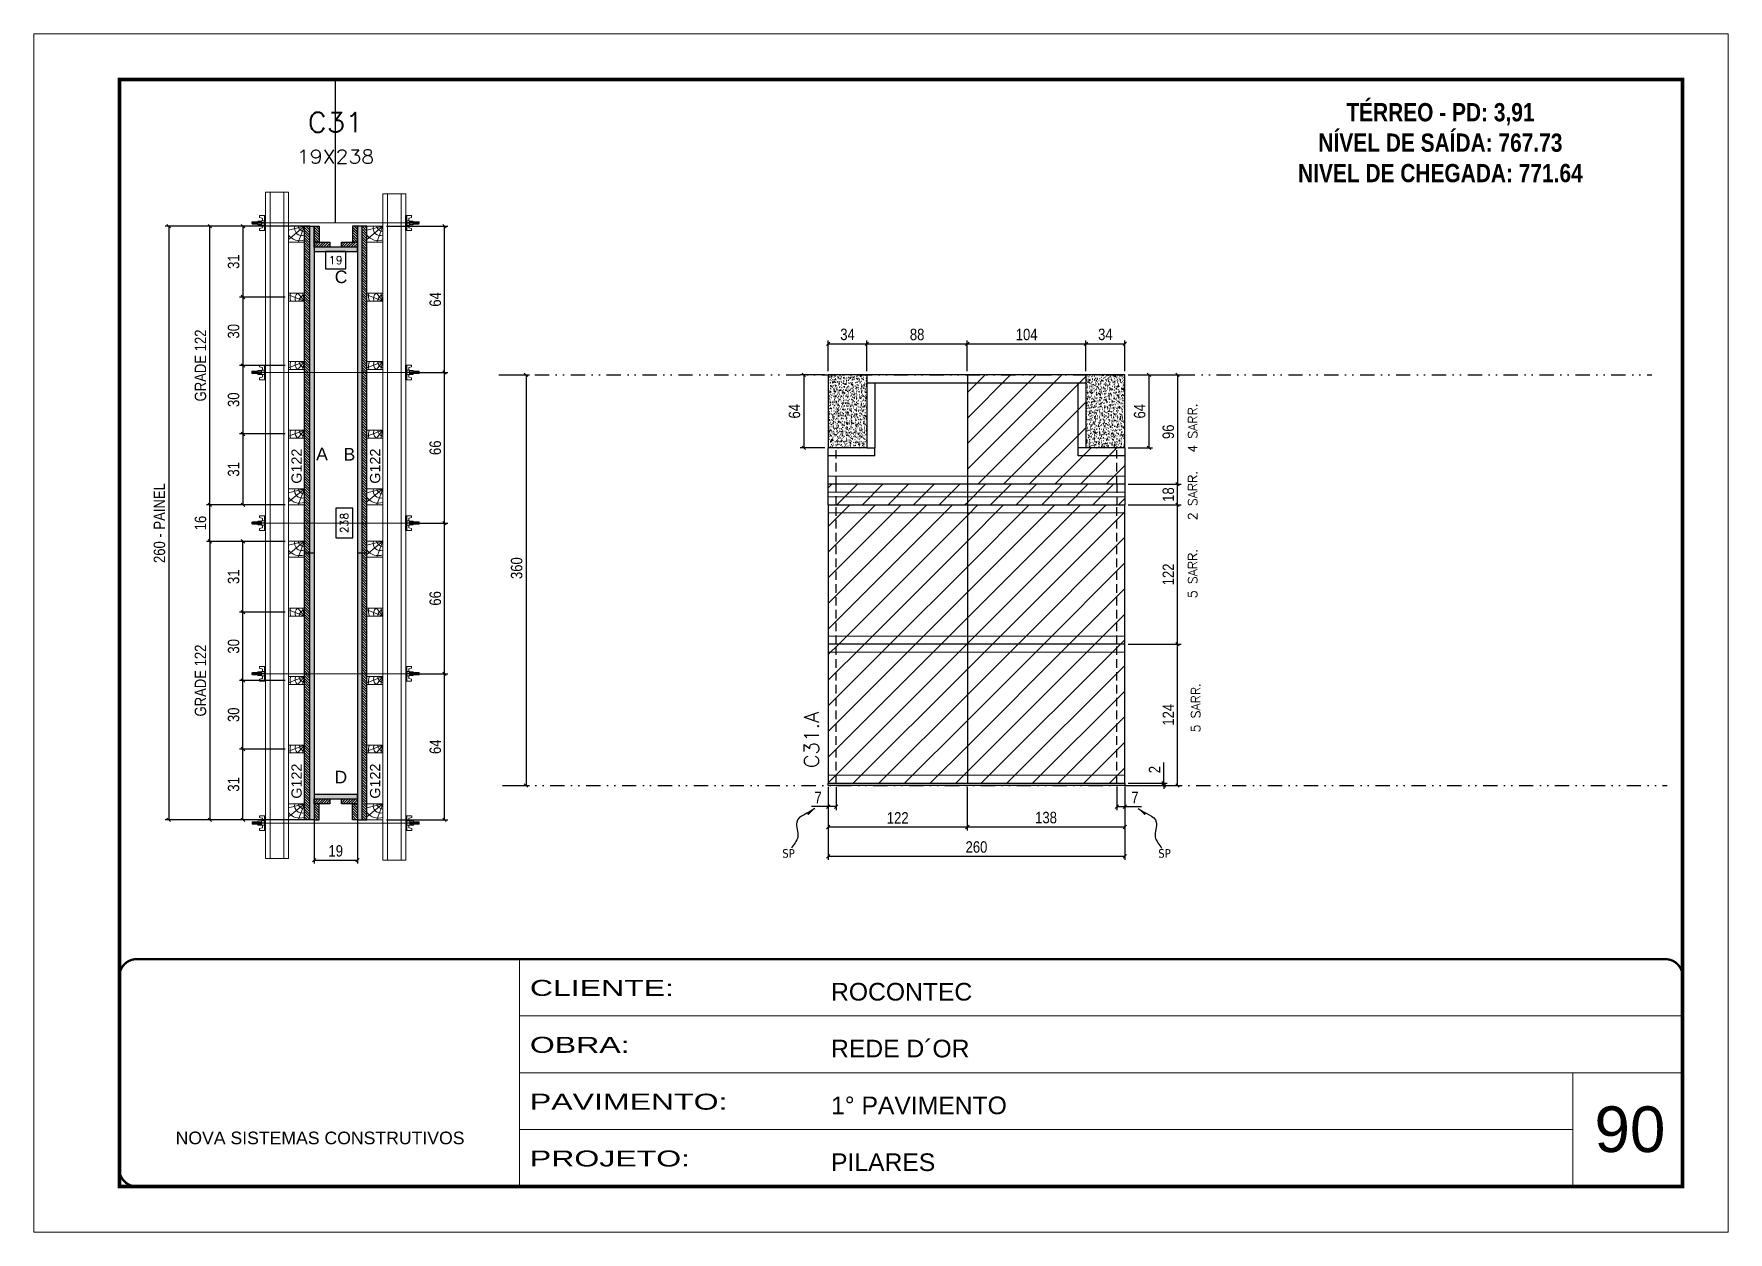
# Model space of a CAD drawing. Extents: x 2949 to 9203, y -16089 to 12527.
# Drawn here: x 4548 to 6033, y -13792 to -12742 of the extents above; entities that cross this region are included whole.
import ezdxf
from ezdxf.enums import TextEntityAlignment as Align

# ---------------------------------------------------------------- set-up
doc = ezdxf.new("R2010")
doc.units = 0
for name, pattern in [('CONTINUO', [0]), ('DASHED', [0.75, 0.5, -0.25]), ('DIVIDE2', [0.625, 0.25, -0.125, 0, -0.125, 0, -0.125]), ('HIDDEN', [0.375, 0.25, -0.125])]:
    doc.linetypes.add(name, pattern=pattern)
for name, color, linetype, lineweight in [('CARIMBO', 255, 'Continuous', 9), ('Folhas', 255, 'Continuous', 9), ('Hachura', 251, 'Continuous', 9), ('Madeira', 126, 'Continuous', 18), ('Perfil Metálico', 224, 'Continuous', 18), ('Sarr 2.2x7', 40, 'Continuous', 9), ('SARRAFO DE PRESSAO', 251, 'DASHED', 9), ('Texto Seção', 7, 'Continuous', 15)]:
    doc.layers.add(name, color=color, linetype=linetype, lineweight=lineweight)
for name, color, linetype in [('CHAPA', 1, 'Continuous'), ('COTA', 241, 'Continuous'), ('Cota Seção (2x)', 4, 'Continuous'), ('cotas', 4, 'Continuous'), ('MEIO_PONT', 93, 'Continuous'), ('NOMENCLATURA', 7, 'Continuous'), ('Nível', 160, 'Continuous'), ('Painéis', 200, 'Continuous'), ('SARR_2.2x7', 40, 'Continuous'), ('SARRAFO', 251, 'Continuous'), ('Sarrafo de Pressão', 42, 'HIDDEN'), ('texto', 7, 'Continuous'), ('Texto de Titulo', 7, 'Continuous'), ('Texto Qtd Sarr', 242, 'Continuous'), ('TEXTO_GERAL', 7, 'Continuous')]:
    doc.layers.add(name, color=color, linetype=linetype)
doc.styles.add('ARIAL', font='arial.ttf')
doc.styles.add('COTA TECNICA', font='techl___.ttf', dxfattribs={"height": 10})
doc.styles.add('COTA TECNICA 2X', font='techl___.ttf', dxfattribs={"height": 10})
doc.styles.add('COTA TECNICA-50', font='techl___.ttf', dxfattribs={"height": 10})
doc.styles.add('REGUA-120', font='ROMANS.shx', dxfattribs={"height": 15})
doc.styles.add('ROMANC', font='techb___.ttf', dxfattribs={"height": 2.5})
doc.styles.add('ROMANS', font='romans.shx')
doc.styles.add('SANSSERIF', font='sas_____.pfb')
doc.styles.get("Standard").update_dxf_attribs({"font": 'arial.ttf'})
doc.styles.add('Tecnologia', font='')
doc.styles.get('Tecnologia').set_extended_font_data('Forgotten Futurist')
doc.dimstyles.new('COTA PAINEL-50', dxfattribs={"dimtxt": 10, "dimasz": 3, "dimexe": 3, "dimexo": 3, "dimgap": 3, "dimtad": 1, "dimdec": 1, "dimzin": 12, "dimdsep": 46, "dimtxsty": 'COTA TECNICA-50', "dimblk1": 'OBLIQUE', "dimblk2": 'OBLIQUE', "dimsah": 1, "dimcen": 0.9, "dimclrd": 4, "dimclre": 4, "dimclrt": 240, "dimadec": 1, "dimazin": 3, "dimtfac": 1, "dimtdec": 1, "dimtmove": 0, "dimatfit": 3, "dimfxl": 1, "dimtolj": 1, "dimtzin": 12, "dimarcsym": 0})
doc.dimstyles.new('PAINEL', dxfattribs={"dimtxt": 10, "dimasz": 3, "dimexe": 3, "dimexo": 3, "dimgap": 3, "dimtad": 1, "dimdec": 1, "dimzin": 12, "dimdsep": 46, "dimtxsty": 'COTA TECNICA', "dimblk1": 'OBLIQUE', "dimblk2": 'OBLIQUE', "dimsah": 1, "dimcen": 0.9, "dimclrd": 4, "dimclre": 4, "dimclrt": 240, "dimadec": 1, "dimazin": 3, "dimtfac": 1, "dimtdec": 1, "dimtmove": 0, "dimatfit": 3, "dimfxl": 1, "dimtolj": 1, "dimtzin": 12, "dimarcsym": 0})
doc.dimstyles.new('SECAO PILAR', dxfattribs={"dimtxt": 10, "dimasz": 3, "dimexe": 3, "dimexo": 3, "dimgap": 3, "dimtad": 1, "dimdec": 1, "dimlfac": 0.5, "dimzin": 12, "dimdsep": 46, "dimtxsty": 'COTA TECNICA 2X', "dimblk1": 'OBLIQUE', "dimblk2": 'OBLIQUE', "dimsah": 1, "dimcen": 0.9, "dimclrd": 256, "dimclre": 256, "dimclrt": 256, "dimadec": 1, "dimazin": 3, "dimtfac": 1, "dimtdec": 1, "dimtmove": 0, "dimatfit": 3, "dimfxl": 1, "dimtolj": 1, "dimtzin": 12, "dimarcsym": 0})
doc.dimstyles.new('SECÇÃO 2', dxfattribs={"dimtxt": 7, "dimasz": 6, "dimexe": 0.18, "dimexo": 2, "dimgap": -4, "dimtad": 3, "dimdec": 1, "dimlfac": 0.5, "dimzin": 12, "dimdsep": 46, "dimtxsty": 'ROMANS', "dimblk": 'ARCHTICK', "dimcen": 0.09, "dimse1": 1, "dimse2": 1, "dimsd1": 1, "dimsd2": 1, "dimclrd": 180, "dimclre": 5, "dimclrt": 1, "dimadec": 0, "dimazin": 3, "dimtfac": 1, "dimtdec": 1, "dimtofl": 0, "dimtmove": 0, "dimatfit": 3, "dimldrblk": 'ARCHTICK', "dimfxl": 1, "dimtolj": 1, "dimtzin": 0, "dimarcsym": 0})
doc.dimstyles.get("Standard").update_dxf_attribs({"dimtxt": 0.18, "dimasz": 0.18, "dimexe": 0.18, "dimexo": 0.0625, "dimgap": 0.09, "dimtad": 0, "dimtih": 1, "dimtoh": 1, "dimdec": 4, "dimzin": 0, "dimdsep": 46, "dimtxsty": 'Standard', "dimcen": 0.09, "dimadec": 0, "dimazin": 0, "dimtfac": 1, "dimtdec": 4, "dimtofl": 0, "dimtmove": 0, "dimatfit": 3, "dimfxl": 1, "dimtolj": 1, "dimtzin": 0, "dimarcsym": 0})
pattern_1 = [(135, (-18098.3511, -3786.5962), (-1.12253202, -1.12253202), [])]
pattern_2 = [(135, (-18106.7511, -3921.616), (-1.12253202, -1.12253202), [])]
pattern_3 = [(50, (-127335.1493, -45670.9727), (5.46554007, -0.47817257), [0.5715, -6.2865]), (355, (-127335.1493, -45670.9727), (-1.05730264, 5.73170536), [0.4572, -5.02921753]), (100.4514447, (-127334.694, -45671.0125), (4.40823741, 5.25353256), [0.48570026, -5.34270734]), (46.1842, (-127335.149, -45669.449), (8.13237123, -1.26126984), [0.85725, -9.42975]), (96.6355576, (-127334.472, -45669.554), (7.122124, 7.42278374), [0.7285507, -8.01406824]), (351.184151, (-127335.149, -45669.449), (7.122124, 7.42278374), [0.685799, -7.54379196]), (21, (-127334.3873, -45669.8297), (4.54843174, -3.06795595), [0.5715, -6.2865]), (326, (-127334.3873, -45669.8297), (1.85406085, 5.52563898), [0.4572, -5.0292]), (71.451445, (-127334.0083, -45670.0853), (6.40249258, 2.45768307), [0.48570026, -5.34269813]), (37.5, (-127335.1493, -45670.9727), (0.092658098, 2.536651166), [0, -4.96824, 0, -5.1054, 0, -5.04825]), (7.5, (-127335.1493, -45670.9727), (2.004589875, 3.005417245), [0, -2.91084, 0, -4.85394, 0, -1.92405]), (327.5, (-127336.8486, -45670.9727), (4.067717855, -0.17186232), [0, -1.905, 0, -5.9436, 0, -7.8867]), (317.5, (-127337.6106, -45670.9727), (4.44387544, 0.76279473), [0, -2.4765, 0, -3.94716, 0, -5.6007])]
pattern_4 = [(45, (-127656.967, -35347.797), (-11.2253202, 11.2253202), [])]
pattern_5 = [(45, (0, 1148.575), (-11.22532, 11.22532), [])]

msp = doc.modelspace()

# ---------------------------------------------------------------- texts
at = {"layer": 'CARIMBO', "style": 'ARIAL'}
msp.add_text('90', height=40, dxfattribs=at).set_placement((5915.39, -13721.77))
at = {"layer": 'NOMENCLATURA', "color": 2, "insert": (5780.36, -12775.86), "char_height": 16, "attachment_point": 2, "style": 'ROMANC'}
msp.add_mtext_dynamic_manual_height_columns('\\PTÉRREO - PD: 3,91\\PNÍVEL DE SAÍDA: 767.73\\PNIVEL DE CHEGADA: 771.64', width=300.2766, gutter_width=1, heights=[0], dxfattribs=at)
at = {"layer": 'texto', "color": 0, "char_height": 7.5, "attachment_point": 5}
for insert in [(5208.97, -13460.13), (5538.52, -13460.13)]:
    msp.add_mtext('{\\fTahoma|b0|i0|c0|p34;\\C4;SP}', dxfattribs=dict(at, insert=insert))
at = {"layer": 'Texto Seção', "linetype": 'Continuous', "style": 'ROMANS'}
for s, p in [('4 SARR.', (5567.18, -13108.94)), ('2 SARR.', (5567.18, -13168.08)), ('5 SARR.', (5567.18, -13236.41)), ('5 SARR.', (5569.89, -13354.01))]:
    msp.add_text(s, height=8, rotation=90, dxfattribs=at).set_placement(p)
at = {"layer": 'Texto Seção', "color": 0, "linetype": 'Continuous', "style": 'SANSSERIF'}
for p in [(4777.8, -13136.08), (4846.6, -13136.08), (4777.8, -13412.1), (4846.6, -13412.1)]:
    msp.add_text('G122', height=9, rotation=90, dxfattribs=at).set_placement(p, align=Align.MIDDLE_LEFT)
at = {"layer": 'Texto Seção', "style": 'REGUA-120'}
msp.add_text('C31.A', height=13, rotation=90, dxfattribs=at).set_placement((5235.68, -13385.28))
at = {"layer": 'TEXTO_GERAL', "style": 'ARIAL'}
for s, p in [('C', (4816.78, -12954.8)), ('A', (4800.07, -13110.04)), ('B', (4824.08, -13110.31)), ('D', (4816.57, -13393.16))]:
    msp.add_text(s, height=11, dxfattribs=at).set_placement(p, align=Align.MIDDLE_CENTER)

# ---------------------------------------------------------------- blocks, each defined once
blk = doc.blocks.new('9999999999')
at = {"color": 30, "linetype": 'CONTINUO'}
for p, q in [((98564.6, 34230.2), (98564.6, 34429.4)), ((98564.6, 34379.6), (99584, 34379.6)), ((98564.6, 34329.8), (99488, 34329.8)), ((99584, 34329.8), (99488, 34329.8)), ((99488, 34329.8), (99488, 34230.2)), ((98564.6, 34280), (99488, 34280))]:
    blk.add_line(p, q, dxfattribs=at)
at = {"color": 30, "linetype": 'CONTINUO', "const_width": 2}
blk.add_lwpolyline([(99584, 34230.2), (99584, 34414.4, 0.414214), (99569, 34429.4), (98229, 34429.4, 0.414214), (98214, 34414.4), (98214, 34245.2, 0.414214), (98229, 34230.2), (99584, 34230.2)], format="xyb", dxfattribs=at)
at = {"layer": 'Folhas'}
blk.add_lwpolyline([(98139, 34190.2), (99624, 34190.2), (99624, 35240.2), (98139, 35240.2)], close=True, dxfattribs=at)
at = {"layer": 'Folhas', "color": 30, "const_width": 3}
blk.add_lwpolyline([(98214, 34230.2), (99584, 34230.2), (99584, 35200.2), (98214, 35200.2)], close=True, dxfattribs=at)
at = {"color": 7, "linetype": 'Continuous', "ltscale": 5, "style": 'ARIAL'}
for s, height, p in [('ROCONTEC', 15.48, (98837.7, 34393.1)), ('REDE D´OR', 15.48, (98837.7, 34343.3)), ('1° PAVIMENTO', 15.483, (98837.7, 34293.5)), ('NOVA SISTEMAS CONSTRUTIVOS', 11.059, (98263.2, 34267.2)), ('PILARES', 15.48, (98837.7, 34243.7))]:
    blk.add_text(s, height=height, dxfattribs=at).set_placement(p)
at = {"layer": 'Folhas', "color": 7, "style": 'Tecnologia', "width": 1.5}
for s, p in [('CLIENTE:', (98573.7, 34397.2)), ('OBRA:', (98573.7, 34347.3)), ('PAVIMENTO:', (98573.7, 34297.5)), ('PROJETO:', (98573.7, 34247.7))]:
    blk.add_text(s, height=14, dxfattribs=at).set_placement(p)
blk = doc.blocks.new('titulo1')
at = {"layer": 'Defpoints', "color": 252, "linetype": 'HIDDEN', "ltscale": 2}
blk.add_line((0, 0), (0, 125), dxfattribs=at)
at = {"layer": 'Defpoints', "style": 'ROMANS', "oblique": 15}
blk.add_attdef('FOLHA', text='', height=10, dxfattribs=at).set_placement((0, 15.6), align=Align.MIDDLE_CENTER)
at = {"layer": 'Texto Qtd Sarr', "color": 3, "style": 'ROMANS', "oblique": 15}
for tag, height, p in [('TITULO', 17, (0, 71.4)), ('SEÇÃO', 12, (0, 41.5))]:
    blk.add_attdef(tag, text='', height=height, dxfattribs=at).set_placement(p, align=Align.MIDDLE_CENTER)
blk = doc.blocks.new('*D3239')
at = {"layer": 'Cota Seção (2x)', "color": 180, "lineweight": -2, "transparency": 16777216}
for p, q in [((4821.1, -12932.7), (4803.1, -12932.7)), ((4803.1, -12932.7), (4803.1, -12947.7)), ((4821.1, -12947.7), (4821.1, -12932.7)), ((4803.1, -12947.7), (4821.1, -12947.7))]:
    blk.add_line(p, q, dxfattribs=at)
at = {"layer": 'Defpoints', "color": 0, "transparency": 16777216}
for p in [(4793.1, -12949.9), (4793.1, -12951.7), (4831.1, -12949.9)]:
    blk.add_point(p, dxfattribs=at)
at = {"layer": 'Cota Seção (2x)', "color": 1, "transparency": 16777216, "insert": (4812.1, -12940.2), "char_height": 7, "attachment_point": 5, "style": 'ROMANS'}
blk.add_mtext('\\A1;19', dxfattribs=at)
blk = doc.blocks.new('_ArchTick')
at = {"color": 0, "linetype": 'ByBlock', "const_width": 0.15}
blk.add_lwpolyline([(-0.5, -0.5), (0.5, 0.5)], dxfattribs=at)
blk = doc.blocks.new('_Oblique')
at = {"color": 0, "linetype": 'ByBlock', "lineweight": -2}
blk.add_line((-0.5, -0.5), (0.5, 0.5), dxfattribs=at)
blk = doc.blocks.new('*D3240')
at = {"layer": 'COTA', "lineweight": -2, "transparency": 16777216}
for p, q in [((4789.4, -12910.5), (4662.7, -12910.5)), ((4665.7, -12910.5), (4665.7, -13430.6)), ((4789.4, -13430.6), (4662.7, -13430.6))]:
    blk.add_line(p, q, dxfattribs=at)
at = {"layer": 'Defpoints', "color": 0, "transparency": 16777216}
for p in [(4792.4, -12910.5), (4665.7, -13430.6), (4792.4, -13430.6)]:
    blk.add_point(p, dxfattribs=at)
at = {"layer": 'COTA', "lineweight": -2, "transparency": 16777216, "xscale": 3, "yscale": 3, "zscale": 3}
for p, rotation in [((4665.7, -12910.5), 90), ((4665.7, -13430.6), 270)]:
    blk.add_blockref('_Oblique', p, dxfattribs=dict(at, rotation=rotation))
at = {"layer": 'COTA', "transparency": 16777216, "insert": (4657.6, -13170.6), "char_height": 10, "attachment_point": 5, "rotation": 90, "style": 'COTA TECNICA 2X'}
blk.add_mtext('\\A1;260 - PAINEL', dxfattribs=at)
blk = doc.blocks.new('C')
at = {"layer": 'Hachura', "color": 0}
for p, q in [((0, 3.22), (0, -3.22)), ((0.45, 3.22), (0, 3.22)), ((0.46, 3.16), (0, 3.16)), ((0.46, 3.05), (0, 3.05)), ((0.46, 2.88), (0, 2.88)), ((0, 2.75), (0, -1.16)), ((0.46, 2.65), (0, 2.65)), ((0.46, 2.23), (0, 2.23)), ((0.46, 1.51), (0, 1.51)), ((0.39, 0.49), (0.17, 0.49)), ((0.45, -3.23), (0.45, 3.22)), ((0.45, 3.22), (2.58, 3.22)), ((1.74, 0.97), (0.45, 0.97)), ((1.45, 0.1), (0.45, 0.1)), ((1.35, 1.94), (1.35, 0.96)), ((2.58, 2.39), (1.47, 2.09)), ((1.74, -0.97), (1.74, 0.97)), ((1.74, 0.97), (1.74, 0.84)), ((1.74, 0.97), (1.74, 0.84)), ((1.74, 0.84), (3.35, 0.84)), ((3.35, 0.45), (1.74, 0.45)), ((2.58, 3.22), (2.58, 2.39)), ((3.32, 0.84), (3.32, -0.84)), ((3.35, 0.84), (3.35, -0.84)), ((3.68, 0.45), (3.35, 0.45)), ((3.84, -0.52), (3.35, 0.45)), ((3.35, 0.06), (3.67, -0.57)), ((3.68, 0.45), (4.16, -0.52)), ((3.72, 0.5), (4.25, -0.57)), ((4.37, -0.55), (3.83, 0.53)), ((4.15, 0.45), (3.93, 0.45)), ((4.42, -0.52), (3.93, 0.45)), ((4.15, 0.45), (4.26, 0.45)), ((4.26, 0.45), (4.74, -0.52)), ((4.3, 0.5), (4.83, -0.57)), ((4.95, -0.55), (4.41, 0.53)), ((4.51, 0.45), (4.84, 0.45)), ((5, -0.52), (4.51, 0.45)), ((4.84, 0.45), (5.32, -0.52)), ((4.88, 0.5), (5.41, -0.57)), ((5.53, -0.55), (4.99, 0.53)), ((5.58, -0.52), (5.09, 0.45)), ((5.42, 0.45), (5.09, 0.45)), ((5.58, -0.52), (5.09, 0.45)), ((5.42, 0.45), (5.74, -0.19)), ((5.46, 0.5), (5.74, -0.07)), ((5.74, 0.19), (5.57, 0.53)), ((5.74, 0.32), (5.68, 0.45)), ((5.68, 0.45), (5.74, 0.45)), ((5.74, 0.45), (5.9, 0.29)), ((5.74, 0.45), (5.74, -0.52)), ((5.9, -0.36), (5.9, 0.29)), ((0.45, 0), (0, 0)), ((0.46, -1.52), (0, -1.52)), ((0.46, -2.23), (0, -2.23)), ((0.46, -2.65), (0, -2.65)), ((0.46, -2.88), (0, -2.88)), ((0.46, -3.05), (0, -3.05)), ((0.46, -3.16), (0, -3.16)), ((0, -3.22), (2.57, -3.22)), ((0.08, -0.48), (0.29, -0.48)), ((0.29, -0.48), (0.4, -0.48)), ((0.45, 0), (0.45, -0.97)), ((0.45, -0.16), (1.45, -0.16)), ((0.45, -0.65), (0.45, -0.32)), ((0.45, -3.23), (0.45, -0.65)), ((0.45, -0.97), (1.74, -0.97)), ((1.35, -1.94), (1.35, -0.97)), ((2.58, -2.39), (1.47, -2.1)), ((3.35, -0.32), (1.74, -0.32)), ((3.35, -0.84), (1.74, -0.84)), ((2.58, -3.23), (2.58, -2.39)), ((3.35, -0.07), (3.58, -0.52)), ((3.35, -0.52), (3.58, -0.52)), ((3.84, -0.52), (4.16, -0.52)), ((4.42, -0.52), (4.74, -0.52)), ((4.63, -0.52), (4.74, -0.52)), ((5, -0.52), (5.32, -0.52)), ((5.58, -0.52), (5.74, -0.52)), ((5.74, -0.52), (5.9, -0.36)), ((5.74, -0.52), (5.74, -0.52))]:
    blk.add_line(p, q, dxfattribs=at)
for centre, radius, start, end in [((1.52, 1.94), 0.161, 104.74356, 180), ((1.44, -0.03), 0.129, 272.69497, 87.30503), ((3.81, 0.39), 0.143, 25.56881, 154.43119), ((4.39, 0.39), 0.143, 25.56881, 154.43119), ((4.97, 0.39), 0.143, 25.56881, 154.43119), ((5.55, 0.39), 0.143, 25.56881, 154.43119), ((0.17, -0.37), 0.174, 221.74404, 317.85924), ((1.52, -1.94), 0.161, 180, 255.25644), ((3.71, -0.4), 0.174, 222.14076, 318.25596), ((4.29, -0.4), 0.174, 222.14076, 318.25596), ((4.87, -0.4), 0.174, 222.14076, 318.25596), ((5.45, -0.4), 0.174, 222.14076, 318.25596), ((5.61, -0.4), 0.174, 317.85924, 318.25596)]:
    blk.add_arc(centre, radius, start, end, dxfattribs=at)
blk = doc.blocks.new('PONTALETE')
at = {"layer": 'Madeira'}
for q in [(2.71, 7), (7, 5.76), (7, 1.74)]:
    blk.add_line((0, 0), q, dxfattribs=at)
blk.add_lwpolyline([(0, 0), (7, 0), (7, 7), (0, 7)], close=True, dxfattribs=at)
for centre, radius, start, end in [((2.04, 0.06), 6.23, 37.28179, 109.09128), ((1.09, 0.9), 3.19, 343.60304, 109.98471), ((-0.21, -0.78), 3.09, 14.63219, 86.0383)]:
    blk.add_arc(centre, radius, start, end, dxfattribs=at)
blk = doc.blocks.new('MEIO PONTALETE')
at = {"layer": 'Madeira'}
for q in [(2.71, 7), (3.5, 2.88), (3.5, 0.87)]:
    blk.add_line((0, 0), q, dxfattribs=at)
blk.add_lwpolyline([(0, 0), (3.5, 0), (3.5, 7), (0, 7)], close=True, dxfattribs=at)
for centre, radius, start, end in [((2.04, 0.06), 6.23, 76.44987, 109.09128), ((1.09, 0.9), 3.19, 40.90626, 109.98471), ((-0.21, -0.78), 3.09, 14.63219, 86.0383)]:
    blk.add_arc(centre, radius, start, end, dxfattribs=at)
blk = doc.blocks.new('*D3284')
at = {"layer": 'COTA', "lineweight": -2, "transparency": 16777216}
for p, q in [((4767.7, -12910.5), (4727.8, -12910.5)), ((4730.8, -12910.5), (4730.8, -12972.5)), ((4767.7, -12972.5), (4727.8, -12972.5))]:
    blk.add_line(p, q, dxfattribs=at)
at = {"layer": 'Defpoints', "color": 0, "transparency": 16777216}
for p in [(4770.7, -12910.5), (4730.8, -12972.5), (4770.7, -12972.5)]:
    blk.add_point(p, dxfattribs=at)
at = {"layer": 'COTA', "lineweight": -2, "transparency": 16777216, "xscale": 3, "yscale": 3, "zscale": 3}
for p, rotation in [((4730.8, -12910.5), 90), ((4730.8, -12972.5), 270)]:
    blk.add_blockref('_Oblique', p, dxfattribs=dict(at, rotation=rotation))
at = {"layer": 'COTA', "transparency": 16777216, "insert": (4722.6, -12941.5), "char_height": 10, "attachment_point": 5, "rotation": 90, "style": 'COTA TECNICA 2X'}
blk.add_mtext('\\A1;31', dxfattribs=at)
blk = doc.blocks.new('*D3285')
at = {"layer": 'COTA', "lineweight": -2, "transparency": 16777216}
for p, q in [((4767.7, -12972.5), (4727.8, -12972.5)), ((4730.8, -12972.5), (4730.8, -13032.5)), ((4767.7, -13032.5), (4727.8, -13032.5))]:
    blk.add_line(p, q, dxfattribs=at)
at = {"layer": 'Defpoints', "color": 0, "transparency": 16777216}
for p in [(4770.7, -12972.5), (4730.8, -13032.5), (4770.7, -13032.5)]:
    blk.add_point(p, dxfattribs=at)
at = {"layer": 'COTA', "lineweight": -2, "transparency": 16777216, "xscale": 3, "yscale": 3, "zscale": 3}
for p, rotation in [((4730.8, -12972.5), 90), ((4730.8, -13032.5), 270)]:
    blk.add_blockref('_Oblique', p, dxfattribs=dict(at, rotation=rotation))
at = {"layer": 'COTA', "transparency": 16777216, "insert": (4722.6, -13002.5), "char_height": 10, "attachment_point": 5, "rotation": 90, "style": 'COTA TECNICA 2X'}
blk.add_mtext('\\A1;30', dxfattribs=at)
blk = doc.blocks.new('*D3286')
at = {"layer": 'COTA', "lineweight": -2, "transparency": 16777216}
for p, q in [((4767.7, -13032.5), (4727.8, -13032.5)), ((4730.8, -13032.5), (4730.8, -13092.5)), ((4767.7, -13092.5), (4727.8, -13092.5))]:
    blk.add_line(p, q, dxfattribs=at)
at = {"layer": 'Defpoints', "color": 0, "transparency": 16777216}
for p in [(4770.7, -13032.5), (4730.8, -13092.5), (4770.7, -13092.5)]:
    blk.add_point(p, dxfattribs=at)
at = {"layer": 'COTA', "lineweight": -2, "transparency": 16777216, "xscale": 3, "yscale": 3, "zscale": 3}
for p, rotation in [((4730.8, -13032.5), 90), ((4730.8, -13092.5), 270)]:
    blk.add_blockref('_Oblique', p, dxfattribs=dict(at, rotation=rotation))
at = {"layer": 'COTA', "transparency": 16777216, "insert": (4722.6, -13062.5), "char_height": 10, "attachment_point": 5, "rotation": 90, "style": 'COTA TECNICA 2X'}
blk.add_mtext('\\A1;30', dxfattribs=at)
blk = doc.blocks.new('*D3287')
at = {"layer": 'COTA', "lineweight": -2, "transparency": 16777216}
for p, q in [((4767.7, -13092.5), (4727.8, -13092.5)), ((4730.8, -13092.5), (4730.8, -13154.5)), ((4767.7, -13154.5), (4727.8, -13154.5))]:
    blk.add_line(p, q, dxfattribs=at)
at = {"layer": 'Defpoints', "color": 0, "transparency": 16777216}
for p in [(4770.7, -13092.5), (4730.8, -13154.5), (4770.7, -13154.5)]:
    blk.add_point(p, dxfattribs=at)
at = {"layer": 'COTA', "lineweight": -2, "transparency": 16777216, "xscale": 3, "yscale": 3, "zscale": 3}
for p, rotation in [((4730.8, -13092.5), 90), ((4730.8, -13154.5), 270)]:
    blk.add_blockref('_Oblique', p, dxfattribs=dict(at, rotation=rotation))
at = {"layer": 'COTA', "transparency": 16777216, "insert": (4722.6, -13123.5), "char_height": 10, "attachment_point": 5, "rotation": 90, "style": 'COTA TECNICA 2X'}
blk.add_mtext('\\A1;31', dxfattribs=at)
blk = doc.blocks.new('*D3288')
at = {"layer": 'COTA', "lineweight": -2, "transparency": 16777216}
for p, q in [((4767.7, -12910.5), (4698.7, -12910.5)), ((4701.7, -13154.5), (4701.7, -12910.5)), ((4767.7, -13154.5), (4698.7, -13154.5))]:
    blk.add_line(p, q, dxfattribs=at)
at = {"layer": 'Defpoints', "color": 0, "transparency": 16777216}
for p in [(4701.7, -12910.5), (4770.7, -12910.5), (4770.7, -13154.5)]:
    blk.add_point(p, dxfattribs=at)
at = {"layer": 'COTA', "lineweight": -2, "transparency": 16777216, "xscale": 3, "yscale": 3, "zscale": 3}
for p, rotation in [((4701.7, -12910.5), 90), ((4701.7, -13154.5), 270)]:
    blk.add_blockref('_Oblique', p, dxfattribs=dict(at, rotation=rotation))
at = {"layer": 'COTA', "transparency": 16777216, "insert": (4693.6, -13032.5), "char_height": 10, "attachment_point": 5, "rotation": 90, "style": 'COTA TECNICA 2X'}
blk.add_mtext('\\A1;GRADE 122', dxfattribs=at)
blk = doc.blocks.new('*D3241')
at = {"layer": 'COTA', "lineweight": -2, "transparency": 16777216}
for p, q in [((4767.7, -13368.6), (4727.8, -13368.6)), ((4730.8, -13430.6), (4730.8, -13368.6)), ((4767.7, -13430.6), (4727.8, -13430.6))]:
    blk.add_line(p, q, dxfattribs=at)
at = {"layer": 'Defpoints', "color": 0, "transparency": 16777216}
for p in [(4730.8, -13368.6), (4770.7, -13368.6), (4770.7, -13430.6)]:
    blk.add_point(p, dxfattribs=at)
at = {"layer": 'COTA', "lineweight": -2, "transparency": 16777216, "xscale": 3, "yscale": 3, "zscale": 3}
for p, rotation in [((4730.8, -13368.6), 90), ((4730.8, -13430.6), 270)]:
    blk.add_blockref('_Oblique', p, dxfattribs=dict(at, rotation=rotation))
at = {"layer": 'COTA', "transparency": 16777216, "insert": (4722.6, -13399.6), "char_height": 10, "attachment_point": 5, "rotation": 90, "style": 'COTA TECNICA 2X'}
blk.add_mtext('\\A1;31', dxfattribs=at)
blk = doc.blocks.new('*D3242')
at = {"layer": 'COTA', "lineweight": -2, "transparency": 16777216}
for p, q in [((4767.7, -13308.6), (4727.8, -13308.6)), ((4730.8, -13368.6), (4730.8, -13308.6)), ((4767.7, -13368.6), (4727.8, -13368.6))]:
    blk.add_line(p, q, dxfattribs=at)
at = {"layer": 'Defpoints', "color": 0, "transparency": 16777216}
for p in [(4730.8, -13308.6), (4770.7, -13308.6), (4770.7, -13368.6)]:
    blk.add_point(p, dxfattribs=at)
at = {"layer": 'COTA', "lineweight": -2, "transparency": 16777216, "xscale": 3, "yscale": 3, "zscale": 3}
for p, rotation in [((4730.8, -13308.6), 90), ((4730.8, -13368.6), 270)]:
    blk.add_blockref('_Oblique', p, dxfattribs=dict(at, rotation=rotation))
at = {"layer": 'COTA', "transparency": 16777216, "insert": (4722.6, -13338.6), "char_height": 10, "attachment_point": 5, "rotation": 90, "style": 'COTA TECNICA 2X'}
blk.add_mtext('\\A1;30', dxfattribs=at)
blk = doc.blocks.new('*D3243')
at = {"layer": 'COTA', "lineweight": -2, "transparency": 16777216}
for p, q in [((4767.7, -13248.6), (4727.8, -13248.6)), ((4730.8, -13308.6), (4730.8, -13248.6)), ((4767.7, -13308.6), (4727.8, -13308.6))]:
    blk.add_line(p, q, dxfattribs=at)
at = {"layer": 'Defpoints', "color": 0, "transparency": 16777216}
for p in [(4730.8, -13248.6), (4770.7, -13248.6), (4770.7, -13308.6)]:
    blk.add_point(p, dxfattribs=at)
at = {"layer": 'COTA', "lineweight": -2, "transparency": 16777216, "xscale": 3, "yscale": 3, "zscale": 3}
for p, rotation in [((4730.8, -13248.6), 90), ((4730.8, -13308.6), 270)]:
    blk.add_blockref('_Oblique', p, dxfattribs=dict(at, rotation=rotation))
at = {"layer": 'COTA', "transparency": 16777216, "insert": (4722.6, -13278.6), "char_height": 10, "attachment_point": 5, "rotation": 90, "style": 'COTA TECNICA 2X'}
blk.add_mtext('\\A1;30', dxfattribs=at)
blk = doc.blocks.new('*D3244')
at = {"layer": 'COTA', "lineweight": -2, "transparency": 16777216}
for p, q in [((4767.7, -13186.6), (4727.8, -13186.6)), ((4730.8, -13248.6), (4730.8, -13186.6)), ((4767.7, -13248.6), (4727.8, -13248.6))]:
    blk.add_line(p, q, dxfattribs=at)
at = {"layer": 'Defpoints', "color": 0, "transparency": 16777216}
for p in [(4730.8, -13186.6), (4770.7, -13186.6), (4770.7, -13248.6)]:
    blk.add_point(p, dxfattribs=at)
at = {"layer": 'COTA', "lineweight": -2, "transparency": 16777216, "xscale": 3, "yscale": 3, "zscale": 3}
for p, rotation in [((4730.8, -13186.6), 90), ((4730.8, -13248.6), 270)]:
    blk.add_blockref('_Oblique', p, dxfattribs=dict(at, rotation=rotation))
at = {"layer": 'COTA', "transparency": 16777216, "insert": (4722.6, -13217.6), "char_height": 10, "attachment_point": 5, "rotation": 90, "style": 'COTA TECNICA 2X'}
blk.add_mtext('\\A1;31', dxfattribs=at)
blk = doc.blocks.new('*D3245')
at = {"layer": 'COTA', "lineweight": -2, "transparency": 16777216}
for p, q in [((4767.7, -13186.6), (4698.7, -13186.6)), ((4701.7, -13186.6), (4701.7, -13430.6)), ((4767.7, -13430.6), (4698.7, -13430.6))]:
    blk.add_line(p, q, dxfattribs=at)
at = {"layer": 'Defpoints', "color": 0, "transparency": 16777216}
for p in [(4770.7, -13186.6), (4701.7, -13430.6), (4770.7, -13430.6)]:
    blk.add_point(p, dxfattribs=at)
at = {"layer": 'COTA', "lineweight": -2, "transparency": 16777216, "xscale": 3, "yscale": 3, "zscale": 3}
for p, rotation in [((4701.7, -13186.6), 90), ((4701.7, -13430.6), 270)]:
    blk.add_blockref('_Oblique', p, dxfattribs=dict(at, rotation=rotation))
at = {"layer": 'COTA', "transparency": 16777216, "insert": (4693.6, -13308.6), "char_height": 10, "attachment_point": 5, "rotation": 90, "style": 'COTA TECNICA 2X'}
blk.add_mtext('\\A1;GRADE 122', dxfattribs=at)
blk = doc.blocks.new('*D3289')
at = {"layer": 'COTA', "lineweight": -2, "transparency": 16777216}
for p, q in [((4767.7, -13154.5), (4698.7, -13154.5)), ((4701.7, -13186.6), (4701.7, -13154.5)), ((4767.7, -13186.6), (4698.7, -13186.6))]:
    blk.add_line(p, q, dxfattribs=at)
at = {"layer": 'Defpoints', "color": 0, "transparency": 16777216}
for p in [(4701.7, -13154.5), (4770.7, -13154.5), (4770.7, -13186.6)]:
    blk.add_point(p, dxfattribs=at)
at = {"layer": 'COTA', "lineweight": -2, "transparency": 16777216, "xscale": 3, "yscale": 3, "zscale": 3}
for p, rotation in [((4701.7, -13154.5), 90), ((4701.7, -13186.6), 270)]:
    blk.add_blockref('_Oblique', p, dxfattribs=dict(at, rotation=rotation))
at = {"layer": 'COTA', "transparency": 16777216, "insert": (4693.6, -13170.6), "char_height": 10, "attachment_point": 5, "rotation": 90, "style": 'COTA TECNICA 2X'}
blk.add_mtext('\\A1;16', dxfattribs=at)
blk = doc.blocks.new('*D3290')
at = {"layer": 'COTA', "lineweight": -2, "transparency": 16777216}
for p, q in [((4883, -13302.6), (4910.5, -13302.6)), ((4907.5, -13430.6), (4907.5, -13302.6)), ((4856.5, -13430.6), (4910.5, -13430.6))]:
    blk.add_line(p, q, dxfattribs=at)
at = {"layer": 'Defpoints', "color": 0, "transparency": 16777216}
for p in [(4880, -13302.6), (4907.5, -13302.6), (4853.5, -13430.6)]:
    blk.add_point(p, dxfattribs=at)
at = {"layer": 'COTA', "lineweight": -2, "transparency": 16777216, "xscale": 3, "yscale": 3, "zscale": 3}
for p, rotation in [((4907.5, -13302.6), 90), ((4907.5, -13430.6), 270)]:
    blk.add_blockref('_Oblique', p, dxfattribs=dict(at, rotation=rotation))
at = {"layer": 'COTA', "transparency": 16777216, "insert": (4899.4, -13366.6), "char_height": 10, "attachment_point": 5, "rotation": 90, "style": 'COTA TECNICA 2X'}
blk.add_mtext('\\A1;64', dxfattribs=at)
blk = doc.blocks.new('*D3291')
at = {"layer": 'COTA', "lineweight": -2, "transparency": 16777216}
for p, q in [((4876.4, -13170.6), (4910.5, -13170.6)), ((4907.5, -13302.6), (4907.5, -13170.6)), ((4883, -13302.6), (4910.5, -13302.6))]:
    blk.add_line(p, q, dxfattribs=at)
at = {"layer": 'Defpoints', "color": 0, "transparency": 16777216}
for p in [(4873.4, -13170.6), (4907.5, -13170.6), (4880, -13302.6)]:
    blk.add_point(p, dxfattribs=at)
at = {"layer": 'COTA', "lineweight": -2, "transparency": 16777216, "xscale": 3, "yscale": 3, "zscale": 3}
for p, rotation in [((4907.5, -13170.6), 90), ((4907.5, -13302.6), 270)]:
    blk.add_blockref('_Oblique', p, dxfattribs=dict(at, rotation=rotation))
at = {"layer": 'COTA', "transparency": 16777216, "insert": (4899.4, -13236.6), "char_height": 10, "attachment_point": 5, "rotation": 90, "style": 'COTA TECNICA 2X'}
blk.add_mtext('\\A1;66', dxfattribs=at)
blk = doc.blocks.new('*D3292')
at = {"layer": 'COTA', "lineweight": -2, "transparency": 16777216}
for p, q in [((4876.4, -13038.6), (4910.5, -13038.6)), ((4907.5, -13170.6), (4907.5, -13038.6)), ((4876.4, -13170.6), (4910.5, -13170.6))]:
    blk.add_line(p, q, dxfattribs=at)
at = {"layer": 'Defpoints', "color": 0, "transparency": 16777216}
for p in [(4873.4, -13038.6), (4907.5, -13038.6), (4873.4, -13170.6)]:
    blk.add_point(p, dxfattribs=at)
at = {"layer": 'COTA', "lineweight": -2, "transparency": 16777216, "xscale": 3, "yscale": 3, "zscale": 3}
for p, rotation in [((4907.5, -13038.6), 90), ((4907.5, -13170.6), 270)]:
    blk.add_blockref('_Oblique', p, dxfattribs=dict(at, rotation=rotation))
at = {"layer": 'COTA', "transparency": 16777216, "insert": (4899.4, -13104.6), "char_height": 10, "attachment_point": 5, "rotation": 90, "style": 'COTA TECNICA 2X'}
blk.add_mtext('\\A1;66', dxfattribs=at)
blk = doc.blocks.new('*D3293')
at = {"layer": 'COTA', "lineweight": -2, "transparency": 16777216}
for p, q in [((4856.5, -12910.5), (4910.5, -12910.5)), ((4907.5, -13038.6), (4907.5, -12910.5)), ((4876.4, -13038.6), (4910.5, -13038.6))]:
    blk.add_line(p, q, dxfattribs=at)
at = {"layer": 'Defpoints', "color": 0, "transparency": 16777216}
for p in [(4853.5, -12910.5), (4907.5, -12910.5), (4873.4, -13038.6)]:
    blk.add_point(p, dxfattribs=at)
at = {"layer": 'COTA', "lineweight": -2, "transparency": 16777216, "xscale": 3, "yscale": 3, "zscale": 3}
for p, rotation in [((4907.5, -12910.5), 90), ((4907.5, -13038.6), 270)]:
    blk.add_blockref('_Oblique', p, dxfattribs=dict(at, rotation=rotation))
at = {"layer": 'COTA', "transparency": 16777216, "insert": (4899.4, -12974.6), "char_height": 10, "attachment_point": 5, "rotation": 90, "style": 'COTA TECNICA 2X'}
blk.add_mtext('\\A1;64', dxfattribs=at)
blk = doc.blocks.new('*D3310')
at = {"layer": 'COTA', "lineweight": -2, "transparency": 16777216}
for p, q in [((4793.1, -13415.2), (4793.1, -13469)), ((4831.1, -13415.2), (4831.1, -13469)), ((4793.1, -13466), (4831.1, -13466))]:
    blk.add_line(p, q, dxfattribs=at)
at = {"layer": 'Defpoints', "color": 0, "transparency": 16777216}
for p in [(4793.1, -13412.2), (4831.1, -13412.2), (4831.1, -13466)]:
    blk.add_point(p, dxfattribs=at)
at = {"layer": 'COTA', "lineweight": -2, "transparency": 16777216, "xscale": 3, "yscale": 3, "zscale": 3, "rotation": 180}
blk.add_blockref('_Oblique', (4793.1, -13466), dxfattribs=at)
at = {"layer": 'COTA', "lineweight": -2, "transparency": 16777216, "xscale": 3, "yscale": 3, "zscale": 3}
blk.add_blockref('_Oblique', (4831.1, -13466), dxfattribs=at)
at = {"layer": 'COTA', "transparency": 16777216, "insert": (4812.1, -13457.9), "char_height": 10, "attachment_point": 5, "style": 'COTA TECNICA 2X'}
blk.add_mtext('\\A1;19', dxfattribs=at)
blk = doc.blocks.new('*D3266')
at = {"layer": 'COTA', "color": 180, "lineweight": -2, "transparency": 16777216}
for p, q in [((4827.1, -13157.6), (4812.1, -13157.6)), ((4812.1, -13157.6), (4812.1, -13183.6)), ((4827.1, -13183.6), (4827.1, -13157.6)), ((4812.1, -13183.6), (4827.1, -13183.6))]:
    blk.add_line(p, q, dxfattribs=at)
at = {"layer": 'Defpoints', "color": 0, "transparency": 16777216}
for p in [(4831.1, -12932.5), (4831.1, -13408.6), (4831.1, -13408.6)]:
    blk.add_point(p, dxfattribs=at)
at = {"layer": 'COTA', "color": 1, "transparency": 16777216, "insert": (4819.6, -13170.6), "char_height": 7, "attachment_point": 5, "rotation": 90, "style": 'ROMANS'}
blk.add_mtext('\\A1;238', dxfattribs=at)
blk = doc.blocks.new('*D3311')
at = {"layer": 'cotas', "color": 4, "linetype": 'ByBlock', "lineweight": -2, "transparency": 16777216}
for p, q in [((4958.2, -13040.6), (4981.9, -13040.6)), ((4978.9, -13040.6), (4978.9, -13400.6)), ((4958.2, -13400.6), (4981.9, -13400.6))]:
    blk.add_line(p, q, dxfattribs=at)
at = {"layer": 'Defpoints', "color": 0, "linetype": 'ByBlock', "transparency": 16777216}
for p in [(4955.2, -13040.6), (4955.2, -13400.6), (4978.9, -13400.6)]:
    blk.add_point(p, dxfattribs=at)
at = {"layer": 'cotas', "color": 4, "linetype": 'ByBlock', "lineweight": -2, "transparency": 16777216, "xscale": 3, "yscale": 3, "zscale": 3}
for p, rotation in [((4978.9, -13040.6), 90), ((4978.9, -13400.6), 270)]:
    blk.add_blockref('_Oblique', p, dxfattribs=dict(at, rotation=rotation))
at = {"layer": 'cotas', "color": 240, "linetype": 'ByBlock', "transparency": 16777216, "insert": (4970.7, -13210.1), "char_height": 10, "attachment_point": 5, "rotation": 90, "style": 'COTA TECNICA'}
blk.add_mtext('\\A1;360', dxfattribs=at)
blk = doc.blocks.new('*D3246')
at = {"layer": 'COTA', "color": 4, "lineweight": -2, "transparency": 16777216}
for p, q in [((5243.7, -13401.6), (5243.7, -13465.6)), ((5503.7, -13401.6), (5503.7, -13465.6)), ((5243.7, -13462.6), (5503.7, -13462.6))]:
    blk.add_line(p, q, dxfattribs=at)
at = {"layer": 'Defpoints', "color": 0, "transparency": 16777216}
for p in [(5243.7, -13398.6), (5503.7, -13398.6), (5503.7, -13462.6)]:
    blk.add_point(p, dxfattribs=at)
at = {"layer": 'COTA', "color": 4, "lineweight": -2, "transparency": 16777216, "xscale": 3, "yscale": 3, "zscale": 3, "rotation": 180}
blk.add_blockref('_Oblique', (5243.7, -13462.6), dxfattribs=at)
at = {"layer": 'COTA', "color": 4, "lineweight": -2, "transparency": 16777216, "xscale": 3, "yscale": 3, "zscale": 3}
blk.add_blockref('_Oblique', (5503.7, -13462.6), dxfattribs=at)
at = {"layer": 'COTA', "color": 240, "transparency": 16777216, "insert": (5373.7, -13454.5), "char_height": 10, "attachment_point": 5, "style": 'COTA TECNICA'}
blk.add_mtext('\\A1;260', dxfattribs=at)
blk = doc.blocks.new('*D3247')
at = {"layer": 'COTA', "color": 4, "lineweight": -2, "transparency": 16777216}
for p, q in [((5243.7, -13403.6), (5243.7, -13422.1)), ((5250.7, -13401.6), (5250.7, -13422.1)), ((5243.7, -13419.1), (5229, -13419.1)), ((5250.7, -13419.1), (5243.7, -13419.1))]:
    blk.add_line(p, q, dxfattribs=at)
at = {"layer": 'Defpoints', "color": 0, "transparency": 16777216}
for p in [(5243.7, -13400.6), (5250.7, -13398.6), (5243.7, -13419.1)]:
    blk.add_point(p, dxfattribs=at)
at = {"layer": 'COTA', "color": 4, "lineweight": -2, "transparency": 16777216, "xscale": 3, "yscale": 3, "zscale": 3, "rotation": 180}
blk.add_blockref('_Oblique', (5243.7, -13419.1), dxfattribs=at)
at = {"layer": 'COTA', "color": 4, "lineweight": -2, "transparency": 16777216, "xscale": 3, "yscale": 3, "zscale": 3}
blk.add_blockref('_Oblique', (5250.7, -13419.1), dxfattribs=at)
at = {"layer": 'COTA', "color": 240, "transparency": 16777216, "insert": (5234.9, -13411.1), "char_height": 10, "attachment_point": 5, "style": 'COTA TECNICA-50'}
blk.add_mtext('\\A1;7', dxfattribs=at)
blk = doc.blocks.new('*D3248')
at = {"layer": 'COTA', "color": 4, "lineweight": -2, "transparency": 16777216}
for p, q in [((5496.7, -13401.6), (5496.7, -13422.1)), ((5503.7, -13403.6), (5503.7, -13422.1)), ((5496.7, -13419.1), (5503.7, -13419.1)), ((5503.7, -13419.1), (5518.5, -13419.1))]:
    blk.add_line(p, q, dxfattribs=at)
at = {"layer": 'Defpoints', "color": 0, "transparency": 16777216}
for p in [(5496.7, -13398.6), (5503.7, -13400.6), (5503.7, -13419.1)]:
    blk.add_point(p, dxfattribs=at)
at = {"layer": 'COTA', "color": 4, "lineweight": -2, "transparency": 16777216, "xscale": 3, "yscale": 3, "zscale": 3, "rotation": 180}
blk.add_blockref('_Oblique', (5496.7, -13419.1), dxfattribs=at)
at = {"layer": 'COTA', "color": 4, "lineweight": -2, "transparency": 16777216, "xscale": 3, "yscale": 3, "zscale": 3}
blk.add_blockref('_Oblique', (5503.7, -13419.1), dxfattribs=at)
at = {"layer": 'COTA', "color": 240, "transparency": 16777216, "insert": (5512.6, -13411.1), "char_height": 10, "attachment_point": 5, "style": 'COTA TECNICA-50'}
blk.add_mtext('\\A1;7', dxfattribs=at)
blk = doc.blocks.new('*D3249')
at = {"layer": 'COTA', "color": 4, "lineweight": -2, "transparency": 16777216}
for p, q in [((5506.7, -13276.6), (5553, -13276.6)), ((5550, -13400.6), (5550, -13276.6)), ((5506.7, -13400.6), (5553, -13400.6))]:
    blk.add_line(p, q, dxfattribs=at)
at = {"layer": 'Defpoints', "color": 0, "transparency": 16777216}
for p in [(5503.7, -13276.6), (5550, -13276.6), (5503.7, -13400.6)]:
    blk.add_point(p, dxfattribs=at)
at = {"layer": 'COTA', "color": 4, "lineweight": -2, "transparency": 16777216, "xscale": 3, "yscale": 3, "zscale": 3}
for p, rotation in [((5550, -13276.6), 90), ((5550, -13400.6), 270)]:
    blk.add_blockref('_Oblique', p, dxfattribs=dict(at, rotation=rotation))
at = {"layer": 'COTA', "color": 240, "transparency": 16777216, "insert": (5541.9, -13338.6), "char_height": 10, "attachment_point": 5, "rotation": 90, "style": 'COTA TECNICA-50'}
blk.add_mtext('\\A1;124', dxfattribs=at)
blk = doc.blocks.new('*D3250')
at = {"layer": 'COTA', "color": 4, "lineweight": -2, "transparency": 16777216}
for p, q in [((5537.8, -13398.6), (5537.8, -13380.5)), ((5506.7, -13398.6), (5540.8, -13398.6)), ((5506.7, -13400.6), (5540.8, -13400.6)), ((5537.8, -13400.6), (5537.8, -13398.6)), ((5537.8, -13400.6), (5537.8, -13403.6))]:
    blk.add_line(p, q, dxfattribs=at)
at = {"layer": 'Defpoints', "color": 0, "transparency": 16777216}
for p in [(5503.7, -13398.6), (5503.7, -13400.6), (5537.8, -13400.6)]:
    blk.add_point(p, dxfattribs=at)
at = {"layer": 'COTA', "color": 4, "lineweight": -2, "transparency": 16777216, "xscale": 3, "yscale": 3, "zscale": 3}
for p, rotation in [((5537.8, -13398.6), 270), ((5537.8, -13400.6), 90)]:
    blk.add_blockref('_Oblique', p, dxfattribs=dict(at, rotation=rotation))
at = {"layer": 'COTA', "color": 240, "transparency": 16777216, "insert": (5529.8, -13386.6), "char_height": 10, "attachment_point": 5, "rotation": 90, "style": 'COTA TECNICA-50'}
blk.add_mtext('\\A1;2', dxfattribs=at)
blk = doc.blocks.new('*D3251')
at = {"layer": 'COTA', "color": 4, "linetype": 'ByBlock', "lineweight": -2, "transparency": 16777216}
for p, q in [((5506.7, -13040.6), (5553, -13040.6)), ((5550, -13040.6), (5550, -13136.6)), ((5506.7, -13136.6), (5553, -13136.6))]:
    blk.add_line(p, q, dxfattribs=at)
at = {"layer": 'Defpoints', "color": 0, "linetype": 'ByBlock', "transparency": 16777216}
for p in [(5503.7, -13040.6), (5503.7, -13136.6), (5550, -13136.6)]:
    blk.add_point(p, dxfattribs=at)
at = {"layer": 'COTA', "color": 4, "linetype": 'ByBlock', "lineweight": -2, "transparency": 16777216, "xscale": 3, "yscale": 3, "zscale": 3}
for p, rotation in [((5550, -13040.6), 90), ((5550, -13136.6), 270)]:
    blk.add_blockref('_Oblique', p, dxfattribs=dict(at, rotation=rotation))
at = {"layer": 'COTA', "color": 240, "linetype": 'ByBlock', "transparency": 16777216, "insert": (5541.9, -13090.6), "char_height": 10, "attachment_point": 5, "rotation": 90, "style": 'COTA TECNICA'}
blk.add_mtext('\\A1;96', dxfattribs=at)
blk = doc.blocks.new('*D3252')
at = {"layer": 'COTA', "color": 4, "linetype": 'ByBlock', "lineweight": -2, "transparency": 16777216}
for p, q in [((5506.7, -13154.6), (5553, -13154.6)), ((5550, -13276.6), (5550, -13154.6)), ((5506.7, -13276.6), (5553, -13276.6))]:
    blk.add_line(p, q, dxfattribs=at)
at = {"layer": 'Defpoints', "color": 0, "linetype": 'ByBlock', "transparency": 16777216}
for p in [(5503.7, -13154.6), (5550, -13154.6), (5503.7, -13276.6)]:
    blk.add_point(p, dxfattribs=at)
at = {"layer": 'COTA', "color": 4, "linetype": 'ByBlock', "lineweight": -2, "transparency": 16777216, "xscale": 3, "yscale": 3, "zscale": 3}
for p, rotation in [((5550, -13154.6), 90), ((5550, -13276.6), 270)]:
    blk.add_blockref('_Oblique', p, dxfattribs=dict(at, rotation=rotation))
at = {"layer": 'COTA', "color": 240, "linetype": 'ByBlock', "transparency": 16777216, "insert": (5541.9, -13215.6), "char_height": 10, "attachment_point": 5, "rotation": 90, "style": 'COTA TECNICA'}
blk.add_mtext('\\A1;122', dxfattribs=at)
blk = doc.blocks.new('*D3295')
at = {"layer": 'COTA', "color": 4, "linetype": 'ByBlock', "lineweight": -2, "transparency": 16777216}
for p, q in [((5243.7, -13401.6), (5243.7, -13439.9)), ((5365.7, -13401.6), (5365.7, -13439.9)), ((5243.7, -13436.9), (5365.7, -13436.9))]:
    blk.add_line(p, q, dxfattribs=at)
at = {"layer": 'Defpoints', "color": 0, "linetype": 'ByBlock', "transparency": 16777216}
for p in [(5243.7, -13398.6), (5365.7, -13398.6), (5365.7, -13436.9)]:
    blk.add_point(p, dxfattribs=at)
at = {"layer": 'COTA', "color": 4, "linetype": 'ByBlock', "lineweight": -2, "transparency": 16777216, "xscale": 3, "yscale": 3, "zscale": 3, "rotation": 180}
blk.add_blockref('_Oblique', (5243.7, -13436.9), dxfattribs=at)
at = {"layer": 'COTA', "color": 4, "linetype": 'ByBlock', "lineweight": -2, "transparency": 16777216, "xscale": 3, "yscale": 3, "zscale": 3}
blk.add_blockref('_Oblique', (5365.7, -13436.9), dxfattribs=at)
at = {"layer": 'COTA', "color": 240, "linetype": 'ByBlock', "transparency": 16777216, "insert": (5304.7, -13428.9), "char_height": 10, "attachment_point": 5, "style": 'COTA TECNICA'}
blk.add_mtext('\\A1;122', dxfattribs=at)
blk = doc.blocks.new('*D3296')
at = {"layer": 'COTA', "color": 4, "linetype": 'ByBlock', "lineweight": -2, "transparency": 16777216}
for p, q in [((5365.7, -13401.6), (5365.7, -13439.9)), ((5503.7, -13403.6), (5503.7, -13439.9)), ((5365.7, -13436.9), (5503.7, -13436.9))]:
    blk.add_line(p, q, dxfattribs=at)
at = {"layer": 'Defpoints', "color": 0, "linetype": 'ByBlock', "transparency": 16777216}
for p in [(5365.7, -13398.6), (5503.7, -13400.6), (5503.7, -13436.9)]:
    blk.add_point(p, dxfattribs=at)
at = {"layer": 'COTA', "color": 4, "linetype": 'ByBlock', "lineweight": -2, "transparency": 16777216, "xscale": 3, "yscale": 3, "zscale": 3, "rotation": 180}
blk.add_blockref('_Oblique', (5365.7, -13436.9), dxfattribs=at)
at = {"layer": 'COTA', "color": 4, "linetype": 'ByBlock', "lineweight": -2, "transparency": 16777216, "xscale": 3, "yscale": 3, "zscale": 3}
blk.add_blockref('_Oblique', (5503.7, -13436.9), dxfattribs=at)
at = {"layer": 'COTA', "color": 240, "linetype": 'ByBlock', "transparency": 16777216, "insert": (5434.7, -13428.7), "char_height": 10, "attachment_point": 5, "style": 'COTA TECNICA'}
blk.add_mtext('\\A1;138', dxfattribs=at)
blk = doc.blocks.new('*D3297')
at = {"layer": 'COTA', "color": 4, "linetype": 'ByBlock', "lineweight": -2, "transparency": 16777216}
for p, q in [((5506.7, -13040.6), (5527.9, -13040.6)), ((5524.9, -13040.6), (5524.9, -13104.6)), ((5506.7, -13104.6), (5527.9, -13104.6))]:
    blk.add_line(p, q, dxfattribs=at)
at = {"layer": 'Defpoints', "color": 0, "linetype": 'ByBlock', "transparency": 16777216}
for p in [(5503.7, -13040.6), (5503.7, -13104.6), (5524.9, -13104.6)]:
    blk.add_point(p, dxfattribs=at)
at = {"layer": 'COTA', "color": 4, "linetype": 'ByBlock', "lineweight": -2, "transparency": 16777216, "xscale": 3, "yscale": 3, "zscale": 3}
for p, rotation in [((5524.9, -13040.6), 90), ((5524.9, -13104.6), 270)]:
    blk.add_blockref('_Oblique', p, dxfattribs=dict(at, rotation=rotation))
at = {"layer": 'COTA', "color": 240, "linetype": 'ByBlock', "transparency": 16777216, "insert": (5516.8, -13072.6), "char_height": 10, "attachment_point": 5, "rotation": 90, "style": 'COTA TECNICA'}
blk.add_mtext('\\A1;64', dxfattribs=at)
blk = doc.blocks.new('*D3298')
at = {"layer": 'COTA', "color": 4, "linetype": 'ByBlock', "lineweight": -2, "transparency": 16777216}
for p, q in [((5240.7, -13040.6), (5219.3, -13040.6)), ((5222.3, -13040.6), (5222.3, -13104.6)), ((5240.7, -13104.6), (5219.3, -13104.6))]:
    blk.add_line(p, q, dxfattribs=at)
at = {"layer": 'Defpoints', "color": 0, "linetype": 'ByBlock', "transparency": 16777216}
for p in [(5243.7, -13040.6), (5222.3, -13104.6), (5243.7, -13104.6)]:
    blk.add_point(p, dxfattribs=at)
at = {"layer": 'COTA', "color": 4, "linetype": 'ByBlock', "lineweight": -2, "transparency": 16777216, "xscale": 3, "yscale": 3, "zscale": 3}
for p, rotation in [((5222.3, -13040.6), 90), ((5222.3, -13104.6), 270)]:
    blk.add_blockref('_Oblique', p, dxfattribs=dict(at, rotation=rotation))
at = {"layer": 'COTA', "color": 240, "linetype": 'ByBlock', "transparency": 16777216, "insert": (5214.2, -13072.6), "char_height": 10, "attachment_point": 5, "rotation": 90, "style": 'COTA TECNICA'}
blk.add_mtext('\\A1;64', dxfattribs=at)
blk = doc.blocks.new('*D3299')
at = {"layer": 'COTA', "color": 4, "linetype": 'ByBlock', "lineweight": -2, "transparency": 16777216}
for p, q in [((5243.7, -13037.6), (5243.7, -13010.5)), ((5243.7, -13013.5), (5277.7, -13013.5)), ((5277.7, -13037.6), (5277.7, -13010.5))]:
    blk.add_line(p, q, dxfattribs=at)
at = {"layer": 'Defpoints', "color": 0, "linetype": 'ByBlock', "transparency": 16777216}
for p in [(5277.7, -13013.5), (5243.7, -13040.6), (5277.7, -13040.6)]:
    blk.add_point(p, dxfattribs=at)
at = {"layer": 'COTA', "color": 4, "linetype": 'ByBlock', "lineweight": -2, "transparency": 16777216, "xscale": 3, "yscale": 3, "zscale": 3, "rotation": 180}
blk.add_blockref('_Oblique', (5243.7, -13013.5), dxfattribs=at)
at = {"layer": 'COTA', "color": 4, "linetype": 'ByBlock', "lineweight": -2, "transparency": 16777216, "xscale": 3, "yscale": 3, "zscale": 3}
blk.add_blockref('_Oblique', (5277.7, -13013.5), dxfattribs=at)
at = {"layer": 'COTA', "color": 240, "linetype": 'ByBlock', "transparency": 16777216, "insert": (5260.7, -13005.3), "char_height": 10, "attachment_point": 5, "style": 'COTA TECNICA'}
blk.add_mtext('\\A1;34', dxfattribs=at)
blk = doc.blocks.new('*D3300')
at = {"layer": 'COTA', "color": 4, "linetype": 'ByBlock', "lineweight": -2, "transparency": 16777216}
for p, q in [((5277.7, -13037.6), (5277.7, -13010.5)), ((5277.7, -13013.5), (5365.7, -13013.5)), ((5365.7, -13037.6), (5365.7, -13010.5))]:
    blk.add_line(p, q, dxfattribs=at)
at = {"layer": 'Defpoints', "color": 0, "linetype": 'ByBlock', "transparency": 16777216}
for p in [(5365.7, -13013.5), (5277.7, -13040.6), (5365.7, -13040.6)]:
    blk.add_point(p, dxfattribs=at)
at = {"layer": 'COTA', "color": 4, "linetype": 'ByBlock', "lineweight": -2, "transparency": 16777216, "xscale": 3, "yscale": 3, "zscale": 3, "rotation": 180}
blk.add_blockref('_Oblique', (5277.7, -13013.5), dxfattribs=at)
at = {"layer": 'COTA', "color": 4, "linetype": 'ByBlock', "lineweight": -2, "transparency": 16777216, "xscale": 3, "yscale": 3, "zscale": 3}
blk.add_blockref('_Oblique', (5365.7, -13013.5), dxfattribs=at)
at = {"layer": 'COTA', "color": 240, "linetype": 'ByBlock', "transparency": 16777216, "insert": (5321.7, -13005.4), "char_height": 10, "attachment_point": 5, "style": 'COTA TECNICA'}
blk.add_mtext('\\A1;88', dxfattribs=at)
blk = doc.blocks.new('*D3301')
at = {"layer": 'COTA', "color": 4, "linetype": 'ByBlock', "lineweight": -2, "transparency": 16777216}
for p, q in [((5365.7, -13037.6), (5365.7, -13010.5)), ((5365.7, -13013.5), (5469.7, -13013.5)), ((5469.7, -13037.6), (5469.7, -13010.5))]:
    blk.add_line(p, q, dxfattribs=at)
at = {"layer": 'Defpoints', "color": 0, "linetype": 'ByBlock', "transparency": 16777216}
for p in [(5469.7, -13013.5), (5365.7, -13040.6), (5469.7, -13040.6)]:
    blk.add_point(p, dxfattribs=at)
at = {"layer": 'COTA', "color": 4, "linetype": 'ByBlock', "lineweight": -2, "transparency": 16777216, "xscale": 3, "yscale": 3, "zscale": 3, "rotation": 180}
blk.add_blockref('_Oblique', (5365.7, -13013.5), dxfattribs=at)
at = {"layer": 'COTA', "color": 4, "linetype": 'ByBlock', "lineweight": -2, "transparency": 16777216, "xscale": 3, "yscale": 3, "zscale": 3}
blk.add_blockref('_Oblique', (5469.7, -13013.5), dxfattribs=at)
at = {"layer": 'COTA', "color": 240, "linetype": 'ByBlock', "transparency": 16777216, "insert": (5417.7, -13005.4), "char_height": 10, "attachment_point": 5, "style": 'COTA TECNICA'}
blk.add_mtext('\\A1;104', dxfattribs=at)
blk = doc.blocks.new('*D3302')
at = {"layer": 'COTA', "color": 4, "linetype": 'ByBlock', "lineweight": -2, "transparency": 16777216}
for p, q in [((5469.7, -13037.6), (5469.7, -13010.5)), ((5469.7, -13013.5), (5503.7, -13013.5)), ((5503.7, -13037.6), (5503.7, -13010.5))]:
    blk.add_line(p, q, dxfattribs=at)
at = {"layer": 'Defpoints', "color": 0, "linetype": 'ByBlock', "transparency": 16777216}
for p in [(5503.7, -13013.5), (5469.7, -13040.6), (5503.7, -13040.6)]:
    blk.add_point(p, dxfattribs=at)
at = {"layer": 'COTA', "color": 4, "linetype": 'ByBlock', "lineweight": -2, "transparency": 16777216, "xscale": 3, "yscale": 3, "zscale": 3, "rotation": 180}
blk.add_blockref('_Oblique', (5469.7, -13013.5), dxfattribs=at)
at = {"layer": 'COTA', "color": 4, "linetype": 'ByBlock', "lineweight": -2, "transparency": 16777216, "xscale": 3, "yscale": 3, "zscale": 3}
blk.add_blockref('_Oblique', (5503.7, -13013.5), dxfattribs=at)
at = {"layer": 'COTA', "color": 240, "linetype": 'ByBlock', "transparency": 16777216, "insert": (5486.7, -13005.3), "char_height": 10, "attachment_point": 5, "style": 'COTA TECNICA'}
blk.add_mtext('\\A1;34', dxfattribs=at)
blk = doc.blocks.new('*D3318')
at = {"layer": 'COTA', "color": 4, "lineweight": -2, "transparency": 16777216}
for p, q in [((5506.7, -13136.6), (5553, -13136.6)), ((5550, -13154.6), (5550, -13136.6)), ((5506.7, -13154.6), (5553, -13154.6))]:
    blk.add_line(p, q, dxfattribs=at)
at = {"layer": 'Defpoints', "color": 0, "transparency": 16777216}
for p in [(5503.7, -13136.6), (5550, -13136.6), (5503.7, -13154.6)]:
    blk.add_point(p, dxfattribs=at)
at = {"layer": 'COTA', "color": 4, "lineweight": -2, "transparency": 16777216, "xscale": 3, "yscale": 3, "zscale": 3}
for p, rotation in [((5550, -13136.6), 90), ((5550, -13154.6), 270)]:
    blk.add_blockref('_Oblique', p, dxfattribs=dict(at, rotation=rotation))
at = {"layer": 'COTA', "color": 240, "transparency": 16777216, "insert": (5541.9, -13145.6), "char_height": 10, "attachment_point": 5, "rotation": 90, "style": 'COTA TECNICA'}
blk.add_mtext('\\A1;18', dxfattribs=at)

# ---------------------------------------------------------------- dimensions: what is measured, and where the dimension line sits
at = {"layer": 'COTA'}
for base, p1, p2, angle, text, picture, middle in [((4665.74, -13430.57), (4792.39, -12910.55), (4792.39, -13430.57), 90, '<> - PAINEL', '*D3240', (4657.64, -13170.56)), ((4701.66, -12910.55), (4770.66, -13154.55), (4770.66, -12910.55), 90, 'GRADE <>', '*D3288', (4693.56, -13032.55)), ((4701.66, -13430.57), (4770.66, -13186.57), (4770.66, -13430.57), 270, 'GRADE <>', '*D3245', (4693.56, -13308.57))]:
    dim = msp.add_linear_dim(base=base, p1=p1, p2=p2, angle=angle, text=text, dimstyle='SECAO PILAR', dxfattribs=at)
    dim.commit()
    dim.dimension.update_dxf_attribs({"geometry": picture, "text_midpoint": middle})
for base, p1, p2, angle, dimstyle, picture, middle in [((4730.78, -12972.55), (4770.66, -12910.55), (4770.66, -12972.55), 90, 'SECAO PILAR', '*D3284', (4722.56, -12941.55)), ((4907.52, -12910.55), (4873.4, -13038.57), (4853.46, -12910.55), 90, 'SECAO PILAR', '*D3293', (4899.42, -12974.56)), ((4831.06, -13408.57), (4831.06, -12932.55), (4831.06, -13408.57), 90, 'SECÇÃO 2', '*D3266', (4819.56, -13170.56)), ((4730.78, -13032.55), (4770.66, -12972.55), (4770.66, -13032.55), 90, 'SECAO PILAR', '*D3285', (4722.56, -13002.55)), ((4730.78, -13092.55), (4770.66, -13032.55), (4770.66, -13092.55), 90, 'SECAO PILAR', '*D3286', (4722.56, -13062.55)), ((4907.52, -13038.57), (4873.4, -13170.57), (4873.4, -13038.57), 90, 'SECAO PILAR', '*D3292', (4899.42, -13104.57)), ((4730.78, -13154.55), (4770.66, -13092.55), (4770.66, -13154.55), 90, 'SECAO PILAR', '*D3287', (4722.56, -13123.55)), ((5549.98, -13136.63), (5503.74, -13154.63), (5503.74, -13136.63), 90, 'PAINEL', '*D3318', (5541.89, -13145.63)), ((4701.66, -13154.55), (4770.66, -13186.57), (4770.66, -13154.55), 90, 'SECAO PILAR', '*D3289', (4693.56, -13170.56)), ((4907.52, -13170.57), (4880.05, -13302.57), (4873.4, -13170.57), 90, 'SECAO PILAR', '*D3291', (4899.42, -13236.57)), ((4730.78, -13186.57), (4770.66, -13248.57), (4770.66, -13186.57), 270, 'SECAO PILAR', '*D3244', (4722.56, -13217.57)), ((4730.78, -13248.57), (4770.66, -13308.57), (4770.66, -13248.57), 270, 'SECAO PILAR', '*D3243', (4722.56, -13278.57)), ((5549.98, -13276.63), (5503.74, -13400.63), (5503.74, -13276.63), 90, 'COTA PAINEL-50', '*D3249', (5541.91, -13338.63)), ((4907.52, -13302.57), (4853.5, -13430.57), (4880.05, -13302.57), 90, 'SECAO PILAR', '*D3290', (4899.42, -13366.57)), ((4730.78, -13308.57), (4770.66, -13368.57), (4770.66, -13308.57), 270, 'SECAO PILAR', '*D3242', (4722.56, -13338.57)), ((4730.78, -13368.57), (4770.66, -13430.57), (4770.66, -13368.57), 270, 'SECAO PILAR', '*D3241', (4722.56, -13399.57)), ((5243.74, -13419.14), (5250.74, -13398.63), (5243.74, -13400.63), 180, 'COTA PAINEL-50', '*D3247', (5234.88, -13411.07))]:
    dim = msp.add_linear_dim(base=base, p1=p1, p2=p2, angle=angle, dimstyle=dimstyle, dxfattribs=at)
    dim.commit()
    dim.dimension.update_dxf_attribs({"geometry": picture, "text_midpoint": middle})
at = {"layer": 'COTA', "linetype": 'ByBlock'}
for base, p1, p2, picture, middle in [((5277.74, -13013.48), (5243.74, -13040.63), (5277.74, -13040.63), '*D3299', (5260.74, -13005.26)), ((5365.74, -13436.94), (5243.74, -13398.63), (5365.74, -13398.63), '*D3295', (5304.74, -13428.89))]:
    dim = msp.add_linear_dim(base=base, p1=p1, p2=p2, dimstyle='PAINEL', dxfattribs=at)
    dim.commit()
    dim.dimension.update_dxf_attribs({"geometry": picture, "text_midpoint": middle})
for base, p1, p2, picture, middle in [((5365.74, -13013.48), (5277.74, -13040.63), (5365.74, -13040.63), '*D3300', (5321.74, -13005.38)), ((5469.74, -13013.48), (5365.74, -13040.63), (5469.74, -13040.63), '*D3301', (5417.74, -13005.38)), ((5503.74, -13013.48), (5469.74, -13040.63), (5503.74, -13040.63), '*D3302', (5486.74, -13005.26)), ((5503.74, -13436.94), (5365.74, -13398.63), (5503.74, -13400.63), '*D3296', (5434.74, -13428.7))]:
    dim = msp.add_linear_dim(base=base, p1=p1, p2=p2, dimstyle='PAINEL', override={"dimtmove": 1}, dxfattribs=at)
    dim.commit()
    dim.dimension.update_dxf_attribs({"geometry": picture, "text_midpoint": middle})
for base, p1, p2, picture, middle in [((5222.3, -13104.63), (5243.74, -13040.63), (5243.74, -13104.63), '*D3298', (5214.19, -13072.63)), ((5524.95, -13104.63), (5503.74, -13040.63), (5503.74, -13104.63), '*D3297', (5516.85, -13072.63)), ((5549.98, -13154.63), (5503.74, -13276.63), (5503.74, -13154.63), '*D3252', (5541.92, -13215.63))]:
    dim = msp.add_linear_dim(base=base, p1=p1, p2=p2, angle=90, dimstyle='PAINEL', dxfattribs=at)
    dim.commit()
    dim.dimension.update_dxf_attribs({"geometry": picture, "text_midpoint": middle})
dim = msp.add_linear_dim(base=(5549.98, -13136.63), p1=(5503.74, -13040.63), p2=(5503.74, -13136.63), angle=90, dimstyle='PAINEL', dxfattribs=at)
dim.commit()
dim.dimension.update_dxf_attribs({"geometry": '*D3251', "text_midpoint": (5549.98, -13090.63), "dimtype": 160})
at = {"layer": 'COTA'}
dim = msp.add_linear_dim(base=(5537.75, -13400.63), p1=(5503.74, -13398.63), p2=(5503.74, -13400.63), angle=90, dimstyle='COTA PAINEL-50', dxfattribs=at)
dim.commit()
dim.dimension.update_dxf_attribs({"geometry": '*D3250', "text_midpoint": (5537.75, -13386.58), "dimtype": 160})
dim = msp.add_linear_dim(base=(5503.74, -13462.59), p1=(5243.74, -13398.63), p2=(5503.74, -13398.63), dimstyle='PAINEL', override={"dimarcsym": 2}, dxfattribs=at)
dim.commit()
dim.dimension.update_dxf_attribs({"geometry": '*D3246', "text_midpoint": (5373.74, -13454.49)})
for base, p1, p2, dimstyle, picture, middle in [((5503.74, -13419.14), (5496.74, -13398.63), (5503.74, -13400.63), 'COTA PAINEL-50', '*D3248', (5512.61, -13411.07)), ((4831.06, -13466.03), (4793.06, -13412.17), (4831.06, -13412.17), 'SECAO PILAR', '*D3310', (4812.06, -13457.94))]:
    dim = msp.add_linear_dim(base=base, p1=p1, p2=p2, dimstyle=dimstyle, dxfattribs=at)
    dim.commit()
    dim.dimension.update_dxf_attribs({"geometry": picture, "text_midpoint": middle})
at = {"layer": 'Cota Seção (2x)'}
dim = msp.add_linear_dim(base=(4793.06, -12951.74), p1=(4831.06, -12949.87), p2=(4793.06, -12949.87), angle=180, dimstyle='SECÇÃO 2', dxfattribs=at)
dim.commit()
dim.dimension.update_dxf_attribs({"geometry": '*D3239', "text_midpoint": (4812.06, -12940.24)})
at = {"layer": 'cotas', "linetype": 'ByBlock'}
dim = msp.add_linear_dim(base=(4978.91, -13400.63), p1=(4955.19, -13040.63), p2=(4955.19, -13400.63), angle=90, dimstyle='PAINEL', dxfattribs=at)
dim.commit()
dim.dimension.update_dxf_attribs({"geometry": '*D3311', "text_midpoint": (4978.91, -13210.06), "dimtype": 160})

# ---------------------------------------------------------------- hatches: boundary and pattern name
at = {"layer": 'COTA', "linetype": 'ByBlock'}
h = msp.add_hatch(dxfattribs=at)
h.set_pattern_fill('AR-CONC', color=256, scale=0.03)
h.set_pattern_definition(pattern_3)
h.paths.add_polyline_path([(5277.74, -13040.63), (5243.74, -13040.63), (5243.74, -13104.63), (5277.74, -13104.63)])
h = msp.add_hatch(dxfattribs=at)
h.set_pattern_fill('AR-CONC', color=256, scale=0.03)
h.set_pattern_definition(pattern_3)
h.paths.add_polyline_path([(5469.74, -13104.63), (5503.74, -13104.63), (5503.74, -13040.63), (5469.74, -13040.63)])
at = {"layer": 'Hachura'}
h = msp.add_hatch(dxfattribs=at)
h.set_pattern_fill('ANSI31', color=256, scale=0.5, angle=450, style=0)
h.set_pattern_definition(pattern_2)
h.paths.add_polyline_path([(4784.66, -12910.55), (4789.06, -12910.55), (4789.06, -13430.57), (4784.66, -13430.57)])
h = msp.add_hatch(color=256, dxfattribs=at)
h.dxf.hatch_style = 1
h.paths.add_polyline_path([(4793.06, -13430.57), (4789.06, -13430.57), (4789.06, -12910.55), (4793.06, -12910.55)])
h = msp.add_hatch(dxfattribs=at)
h.set_pattern_fill('ANSI31', color=256, scale=0.5, angle=450, style=0)
h.set_pattern_definition(pattern_1)
h.paths.add_polyline_path([(4793.06, -12924.55), (4797.46, -12924.55), (4797.46, -12910.55), (4793.06, -12910.55)])
h = msp.add_hatch(dxfattribs=at)
h.set_pattern_fill('ANSI31', color=256, scale=0.5, angle=450, style=0)
h.set_pattern_definition(pattern_1)
h.paths.add_polyline_path([(4831.06, -12924.55), (4826.66, -12924.55), (4826.66, -12910.55), (4831.06, -12910.55)])
h = msp.add_hatch(color=256, dxfattribs=at)
h.dxf.hatch_style = 1
h.paths.add_polyline_path([(4831.06, -13430.57), (4835.06, -13430.57), (4835.06, -12910.55), (4831.06, -12910.55)])
h = msp.add_hatch(dxfattribs=at)
h.set_pattern_fill('ANSI31', color=256, scale=0.5, angle=450, style=0)
h.set_pattern_definition(pattern_2)
h.paths.add_polyline_path([(4839.46, -12910.55), (4835.06, -12910.55), (4835.06, -13430.57), (4839.46, -13430.57)])
h = msp.add_hatch(dxfattribs=at)
h.set_pattern_fill('ANSI31', color=256, scale=0.5, angle=540, style=0)
h.set_pattern_definition([(225, (-4695.8948, -35853.9562), (1.12253202, -1.12253202), [])])
h.paths.add_polyline_path([(4793.06, -12924.55), (4793.06, -12928.95), (4807.06, -12928.95), (4807.06, -12924.55)])
h = msp.add_hatch(color=256, dxfattribs=at)
h.dxf.hatch_style = 1
h.paths.add_polyline_path([(4793.06, -12928.95), (4793.06, -12932.55), (4831.06, -12932.55), (4831.06, -12928.95)])
h = msp.add_hatch(dxfattribs=at)
h.set_pattern_fill('ANSI31', color=256, scale=0.5, angle=540, style=0)
h.set_pattern_definition([(225, (-4671.8948, -35853.9562), (1.12253202, -1.12253202), [])])
h.paths.add_polyline_path([(4817.06, -12924.55), (4817.06, -12928.95), (4831.06, -12928.95), (4831.06, -12924.55)])
at = {"layer": 'Hachura', "linetype": 'ByBlock'}
h = msp.add_hatch(dxfattribs=at)
h.set_pattern_fill('ANSI31', color=256, scale=5)
h.set_pattern_definition([(45, (-127656.967, -35329.797), (-11.2253202, 11.2253202), [])])
h.paths.add_polyline_path([(5365.74, -13136.63), (5503.74, -13136.63), (5503.74, -13104.63), (5469.74, -13104.63), (5469.74, -13040.63), (5365.74, -13040.63)])
at = {"layer": 'Hachura'}
h = msp.add_hatch(dxfattribs=at)
h.set_pattern_fill('ANSI31', color=256, scale=5)
h.set_pattern_definition(pattern_5)
h.paths.add_polyline_path([(5365.74, -13136.63), (5243.74, -13136.63), (5243.74, -13154.63), (5365.74, -13154.63)])
h = msp.add_hatch(dxfattribs=at)
h.set_pattern_fill('ANSI31', color=256, scale=5)
h.set_pattern_definition(pattern_5)
h.paths.add_polyline_path([(5503.74, -13154.63), (5503.74, -13136.63), (5365.74, -13136.63), (5365.74, -13154.63)])
at = {"layer": 'Hachura', "linetype": 'ByBlock'}
h = msp.add_hatch(dxfattribs=at)
h.set_pattern_fill('ANSI31', color=256, scale=5)
h.set_pattern_definition(pattern_4)
h.paths.add_polyline_path([(5243.74, -13276.63), (5365.74, -13276.63), (5365.74, -13154.63), (5243.74, -13154.63)])
h = msp.add_hatch(dxfattribs=at)
h.set_pattern_fill('ANSI31', color=256, scale=5)
h.set_pattern_definition(pattern_4)
h.paths.add_polyline_path([(5503.74, -13154.63), (5365.74, -13154.63), (5365.74, -13276.63), (5503.74, -13276.63)])
h = msp.add_hatch(dxfattribs=at)
h.set_pattern_fill('ANSI31', color=256, scale=5)
h.set_pattern_definition(pattern_4)
h.paths.add_polyline_path([(5365.74, -13276.63), (5243.74, -13276.63), (5243.74, -13398.63), (5365.74, -13398.63)])
h = msp.add_hatch(dxfattribs=at)
h.set_pattern_fill('ANSI31', color=256, scale=5)
h.set_pattern_definition(pattern_4)
h.paths.add_polyline_path([(5503.74, -13276.63), (5365.74, -13276.63), (5365.74, -13398.63), (5503.74, -13398.63)])
at = {"layer": 'Hachura'}
h = msp.add_hatch(color=256, dxfattribs=at)
h.dxf.hatch_style = 1
h.paths.add_polyline_path([(4793.06, -13408.57), (4793.06, -13412.17), (4831.06, -13412.17), (4831.06, -13408.57)])
h = msp.add_hatch(dxfattribs=at)
h.set_pattern_fill('ANSI31', color=256, scale=0.5, angle=540, style=0)
h.set_pattern_definition([(225, (-4695.8948, -36341.576), (1.12253202, -1.12253202), [])])
h.paths.add_polyline_path([(4793.06, -13412.17), (4793.06, -13416.57), (4807.06, -13416.57), (4807.06, -13412.17)])
h = msp.add_hatch(dxfattribs=at)
h.set_pattern_fill('ANSI31', color=256, scale=0.5, angle=450, style=0)
h.set_pattern_definition([(135, (-18098.3511, -3927.616), (-1.12253202, -1.12253202), [])])
h.paths.add_polyline_path([(4793.06, -13416.57), (4797.46, -13416.57), (4797.46, -13430.57), (4793.06, -13430.57)])
h = msp.add_hatch(dxfattribs=at)
h.set_pattern_fill('ANSI31', color=256, scale=0.5, angle=540, style=0)
h.set_pattern_definition([(225, (-4671.8948, -36341.576), (1.12253202, -1.12253202), [])])
h.paths.add_polyline_path([(4817.06, -13412.17), (4817.06, -13416.57), (4831.06, -13416.57), (4831.06, -13412.17)])
h = msp.add_hatch(dxfattribs=at)
h.set_pattern_fill('ANSI31', color=256, scale=0.5, angle=450, style=0)
h.set_pattern_definition([(135, (-18098.3511, -3927.616), (-1.12253202, -1.12253202), [])])
h.paths.add_polyline_path([(4831.06, -13416.57), (4826.66, -13416.57), (4826.66, -13430.57), (4831.06, -13430.57)])

# ---------------------------------------------------------------- linework, layer by layer
at = {"layer": 'CHAPA'}
for points in [[(4793.06, -13430.57), (4784.66, -13430.57), (4784.66, -12910.55), (4793.06, -12910.55)], [(4831.06, -13430.57), (4839.46, -13430.57), (4839.46, -12910.55), (4831.06, -12910.55)], [(4793.06, -12928.95), (4793.06, -12932.55), (4831.06, -12932.55), (4831.06, -12928.95)], [(4793.06, -13408.57), (4793.06, -13412.17), (4831.06, -13412.17), (4831.06, -13408.57)]]:
    msp.add_lwpolyline(points, close=True, dxfattribs=at)
at = {"layer": 'COTA', "linetype": 'ByBlock'}
for p, q in [((4789.06, -12910.55), (4789.06, -13430.57)), ((4835.06, -12910.55), (4835.06, -13430.57)), ((5277.74, -13040.63), (5243.74, -13040.63)), ((5243.74, -13040.63), (5243.74, -13104.63)), ((5503.74, -13040.63), (5469.74, -13040.63)), ((5503.74, -13104.63), (5503.74, -13040.63))]:
    msp.add_line(p, q, dxfattribs=at)
at = {"layer": 'Hachura'}
for p, q in [((4739.67, -12907.63), (4880.39, -12907.63)), ((4739.68, -13038.57), (4880.4, -13038.56)), ((4739.69, -13170.57), (4880.4, -13170.56)), ((4739.69, -13302.57), (4880.41, -13302.56)), ((4739.79, -13433.49), (4880.51, -13433.48))]:
    msp.add_line(p, q, dxfattribs=at)
at = {"layer": 'Madeira'}
for points in [[(4770.66, -13154.55), (4784.66, -13154.55), (4784.66, -12910.55), (4770.66, -12910.55)], [(4839.46, -13154.55), (4853.46, -13154.55), (4853.46, -12910.55), (4839.46, -12910.55)], [(4770.66, -13430.57), (4784.66, -13430.57), (4784.66, -13186.57), (4770.66, -13186.57)], [(4839.46, -13430.57), (4853.46, -13430.57), (4853.46, -13186.57), (4839.46, -13186.57)]]:
    msp.add_lwpolyline(points, close=True, dxfattribs=at)
at = {"layer": 'Nível', "color": 4, "linetype": 'DIVIDE2', "ltscale": 50}
for p, q in [((4955.19, -13040.63), (5965.53, -13040.63)), ((4968.69, -13400.63), (5979.03, -13400.63))]:
    msp.add_line(p, q, dxfattribs=at)
at = {"layer": 'Painéis'}
for p, q in [((5469.74, -13040.63), (5277.74, -13040.63)), ((5277.74, -13040.63), (5277.74, -13104.63)), ((5365.74, -13040.63), (5365.74, -13398.63)), ((5469.74, -13104.63), (5469.74, -13040.63)), ((5277.74, -13104.63), (5243.74, -13104.63)), ((5243.74, -13136.63), (5243.74, -13104.63)), ((5503.74, -13104.63), (5469.74, -13104.63)), ((5503.74, -13104.63), (5503.74, -13136.63)), ((5503.74, -13136.63), (5243.74, -13136.63)), ((5243.74, -13154.63), (5243.74, -13136.63)), ((5503.74, -13136.63), (5503.74, -13154.63)), ((5243.74, -13154.63), (5243.74, -13398.63)), ((5243.74, -13154.63), (5503.74, -13154.63)), ((5503.74, -13398.63), (5503.74, -13154.63)), ((4784.47, -13196.57), (4793.06, -13196.57)), ((4830.87, -13196.57), (4839.46, -13196.57)), ((5503.74, -13276.63), (5243.74, -13276.63)), ((5243.74, -13398.63), (5503.74, -13398.63))]:
    msp.add_line(p, q, dxfattribs=at)
msp.add_lwpolyline([(5243.74, -13398.63), (5503.74, -13398.63), (5503.74, -13400.63), (5243.74, -13400.63)], close=True, dxfattribs=at)
at = {"layer": 'Perfil Metálico'}
for p, q in [((4750.66, -12880.49), (4750.66, -13464.49)), ((4750.66, -12880.49), (4770.66, -12880.49)), ((4754.66, -13464.49), (4754.66, -12880.49)), ((4766.66, -13464.49), (4766.66, -12880.49)), ((4770.66, -12880.49), (4770.66, -13464.49)), ((4853.46, -12882.09), (4853.46, -13466.09)), ((4853.46, -12882.09), (4873.46, -12882.09)), ((4857.46, -13466.09), (4857.46, -12882.09)), ((4869.46, -13466.09), (4869.46, -12882.09)), ((4873.46, -12882.09), (4873.46, -13466.09)), ((4750.66, -13464.49), (4770.66, -13464.49)), ((4853.46, -13466.09), (4873.46, -13466.09))]:
    msp.add_line(p, q, dxfattribs=at)
at = {"layer": 'Sarr 2.2x7'}
for p, q in [((5365.74, -13129.63), (5243.74, -13129.63)), ((5503.74, -13129.63), (5365.74, -13129.63)), ((5503.74, -13143.63), (5243.74, -13143.63)), ((5243.74, -13147.63), (5503.74, -13147.63)), ((5503.74, -13161.63), (5243.74, -13161.63)), ((5503.74, -13269.63), (5243.74, -13269.63)), ((5503.74, -13283.63), (5243.74, -13283.63)), ((5503.74, -13391.63), (5243.74, -13391.63)), ((5503.74, -13398.63), (5243.74, -13398.63))]:
    msp.add_line(p, q, dxfattribs=at)
at = {"layer": 'Sarr 2.2x7', "linetype": 'Continuous'}
for p, q in [((5243.74, -13276.63), (5243.74, -13269.63)), ((5503.74, -13276.63), (5503.74, -13269.63)), ((5243.74, -13398.63), (5243.74, -13391.63)), ((5503.74, -13398.63), (5503.74, -13391.63))]:
    msp.add_line(p, q, dxfattribs=at)
at = {"layer": 'SARR_2.2x7'}
for p, q in [((5277.74, -13047.63), (5365.74, -13047.63)), ((5284.74, -13047.63), (5284.74, -13104.63)), ((5365.74, -13047.63), (5469.74, -13047.63)), ((5462.74, -13104.63), (5462.74, -13047.63)), ((5284.74, -13111.63), (5243.74, -13111.63)), ((5277.74, -13104.63), (5284.74, -13104.63)), ((5284.74, -13111.63), (5284.74, -13104.63)), ((5462.74, -13111.63), (5462.74, -13104.63)), ((5469.74, -13104.63), (5462.74, -13104.63)), ((5503.74, -13111.63), (5462.74, -13111.63))]:
    msp.add_line(p, q, dxfattribs=at)
at = {"layer": 'SARRAFO'}
for points in [[(4797.46, -12910.55), (4797.46, -12924.55), (4793.06, -12924.55), (4793.06, -12910.55)], [(4797.46, -12910.55), (4797.46, -12924.55), (4793.06, -12924.55), (4793.06, -12910.55)], [(4826.66, -12910.55), (4826.66, -12924.55), (4831.06, -12924.55), (4831.06, -12910.55)], [(4826.66, -12910.55), (4826.66, -12924.55), (4831.06, -12924.55), (4831.06, -12910.55)], [(4807.06, -12928.95), (4793.06, -12928.95), (4793.06, -12924.55), (4807.06, -12924.55)], [(4807.06, -12928.95), (4793.06, -12928.95), (4793.06, -12924.55), (4807.06, -12924.55)], [(4831.06, -12928.95), (4817.06, -12928.95), (4817.06, -12924.55), (4831.06, -12924.55)], [(4831.06, -12928.95), (4817.06, -12928.95), (4817.06, -12924.55), (4831.06, -12924.55)], [(4807.06, -13416.57), (4793.06, -13416.57), (4793.06, -13412.17), (4807.06, -13412.17)], [(4807.06, -13416.57), (4793.06, -13416.57), (4793.06, -13412.17), (4807.06, -13412.17)], [(4797.46, -13430.57), (4797.46, -13416.57), (4793.06, -13416.57), (4793.06, -13430.57)], [(4797.46, -13430.57), (4797.46, -13416.57), (4793.06, -13416.57), (4793.06, -13430.57)], [(4831.06, -13416.57), (4817.06, -13416.57), (4817.06, -13412.17), (4831.06, -13412.17)], [(4831.06, -13416.57), (4817.06, -13416.57), (4817.06, -13412.17), (4831.06, -13412.17)], [(4826.66, -13430.57), (4826.66, -13416.57), (4831.06, -13416.57), (4831.06, -13430.57)], [(4826.66, -13430.57), (4826.66, -13416.57), (4831.06, -13416.57), (4831.06, -13430.57)]]:
    msp.add_lwpolyline(points, close=True, dxfattribs=at)
at = {"layer": 'Sarrafo de Pressão', "ltscale": 30}
for p, q in [((5250.74, -13136.63), (5250.74, -13104.63)), ((5496.74, -13136.63), (5496.74, -13104.63)), ((5250.74, -13154.63), (5250.74, -13136.63)), ((5496.74, -13136.63), (5496.74, -13154.63)), ((5250.74, -13276.63), (5250.74, -13154.63)), ((5496.74, -13276.63), (5496.74, -13154.63)), ((5250.74, -13398.63), (5250.74, -13276.63)), ((5496.74, -13398.63), (5496.74, -13276.63))]:
    msp.add_line(p, q, dxfattribs=at)

# ---------------------------------------------------------------- block references
at = {"layer": 'Hachura', "linetype": 'Continuous', "yscale": 2, "zscale": 2, "rotation": 180}
for p, xscale in [((4750.47, -12907.63), 2), ((4873.39, -12907.63), -2), ((4750.48, -13038.57), 2), ((4873.4, -13038.57), -2), ((4750.49, -13170.57), 2), ((4873.4, -13170.57), -2), ((4750.49, -13302.57), 2), ((4873.41, -13302.57), -2), ((4750.59, -13433.49), 2), ((4873.51, -13433.49), -2)]:
    msp.add_blockref('C', p, dxfattribs=dict(at, xscale=xscale))
at = {"layer": 'MEIO_PONT'}
for name, p, xscale, yscale, zscale, rotation in [('PONTALETE', (4784.66, -12910.55), 2, 2, 2, 180), ('PONTALETE', (4853.46, -12910.55), 2, 2, 2, 180), ('MEIO PONTALETE', (4784.66, -12976.05), 1.999999997962732, 1.999999997962732, 1.999999997962732, 90), ('MEIO PONTALETE', (4853.46, -12976.05), 1.999999997962732, 1.999999997962732, 1.999999997962732, 90), ('MEIO PONTALETE', (4784.66, -13029.05), -1.999999997962732, 1.999999997962732, 1.999999997962732, 90), ('MEIO PONTALETE', (4853.46, -13029.05), -1.999999997962732, 1.999999997962732, 1.999999997962732, 90), ('MEIO PONTALETE', (4784.66, -13089.05), -1.999999997962732, 1.999999997962732, 1.999999997962732, 90), ('MEIO PONTALETE', (4853.46, -13089.05), -1.999999997962732, 1.999999997962732, 1.999999997962732, 90), ('PONTALETE', (4784.66, -13140.55), 2, 2, 2, 180), ('PONTALETE', (4853.46, -13140.55), 2, 2, 2, 180), ('PONTALETE', (4784.66, -13186.57), 2, 2, 2, 180), ('PONTALETE', (4853.46, -13186.57), 2, 2, 2, 180), ('MEIO PONTALETE', (4784.66, -13252.07), 1.999999997962732, 1.999999997962732, 1.999999997962732, 90), ('MEIO PONTALETE', (4853.46, -13252.07), 1.999999997962732, 1.999999997962732, 1.999999997962732, 90), ('MEIO PONTALETE', (4784.66, -13305.07), -1.999999997962732, 1.999999997962732, 1.999999997962732, 90), ('MEIO PONTALETE', (4853.46, -13305.07), -1.999999997962732, 1.999999997962732, 1.999999997962732, 90), ('MEIO PONTALETE', (4784.66, -13365.07), -1.999999997962732, 1.999999997962732, 1.999999997962732, 90), ('MEIO PONTALETE', (4853.46, -13365.07), -1.999999997962732, 1.999999997962732, 1.999999997962732, 90), ('PONTALETE', (4784.66, -13416.57), 2, 2, 2, 180), ('PONTALETE', (4853.46, -13416.57), 2, 2, 2, 180)]:
    msp.add_blockref(name, p, dxfattribs=dict(at, xscale=xscale, yscale=yscale, zscale=zscale, rotation=rotation))
at = {"layer": 'SARRAFO DE PRESSAO', "color": 6, "linetype": 'ByBlock'}
msp.add_blockref('9999999999', (-93591.44, -47982.12), dxfattribs=at)
at = {"layer": 'Texto Seção'}
ref = msp.add_blockref('titulo1', (4811.91, -12906.92), dxfattribs=at)
ref.add_attrib('TITULO', 'C31', dxfattribs={"layer": 'Texto de Titulo', "color": 7, "height": 17, "style": 'ROMANS', "width": 1.1}).set_placement((4811.91, -12819.42), align=Align.MIDDLE_CENTER)
ref.add_attrib('SEÇÃO', '19X238', dxfattribs={"layer": 'Texto de Titulo', "color": 7, "height": 12, "style": 'ROMANS', "width": 1.1}).set_placement((4811.91, -12849.42), align=Align.MIDDLE_CENTER)

msp.set_redraw_order([(e.dxf.handle, doc.entitydb.next_handle()) for e in msp.query("TEXT MTEXT ATTDEF DIMENSION ARC_DIMENSION")])  # texts and dimensions are drawn at this point

# ---------------------------------------------------------------- leaders
at = {"layer": 'COTA', "path_type": 1}
for points in [[(5231.91, -13420.82), (5216.13, -13432.65), (5217.05, -13445.66), (5211.5, -13455.44)], [(5515.57, -13420.82), (5531.36, -13432.65), (5530.43, -13445.66), (5535.98, -13455.44)]]:
    msp.add_leader(points, dimstyle='Standard', override={"dimasz": 8}, dxfattribs=at)

doc.saveas('drawing.dxf')
